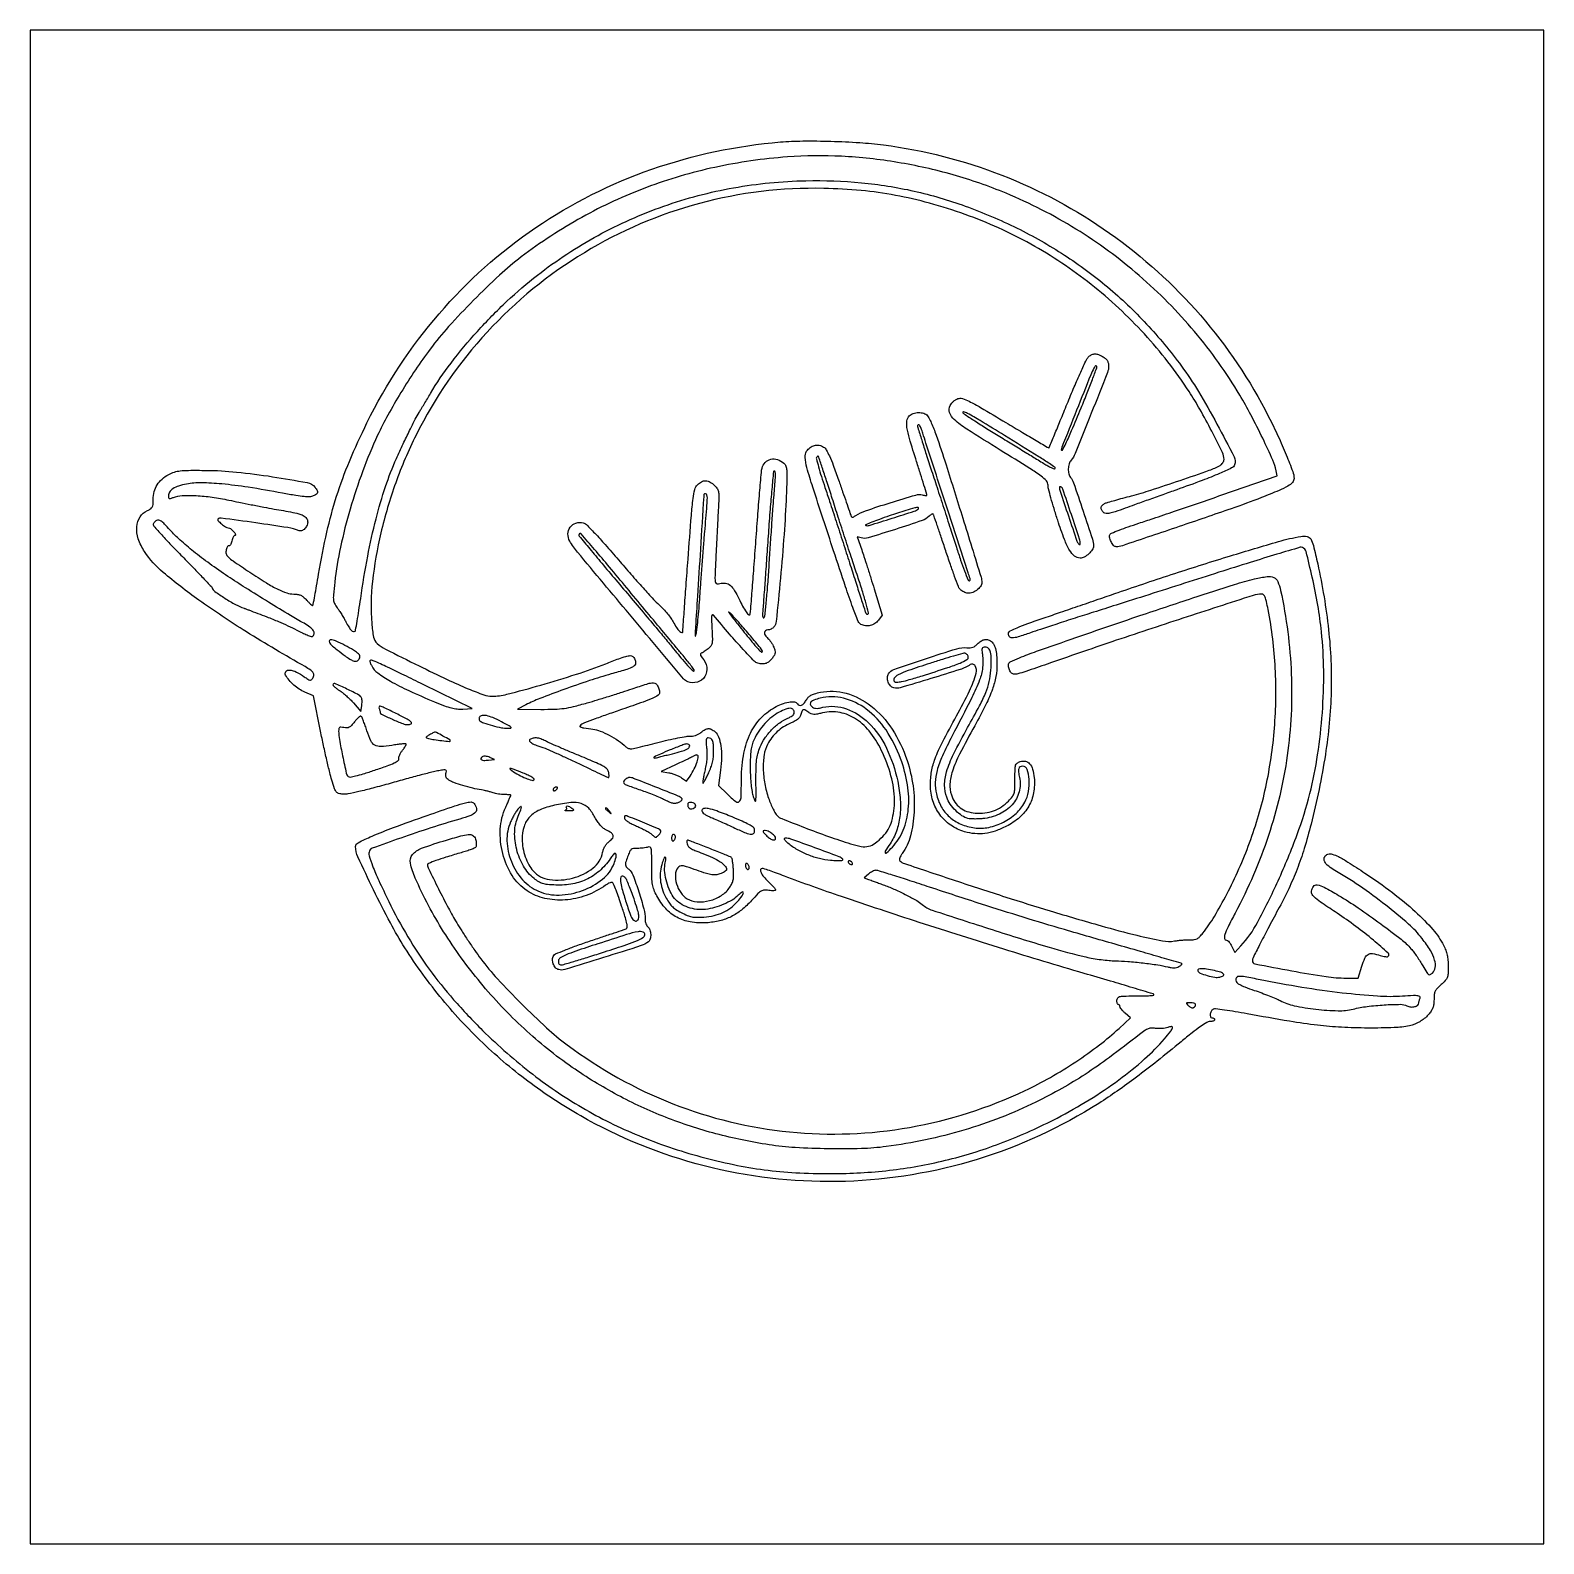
# Model space of a CAD drawing. Extents: x 0 to 800, y 0 to 800.
import ezdxf

# ---------------------------------------------------------------- set-up
doc = ezdxf.new("R2010")
doc.units = 0

msp = doc.modelspace()

# ---------------------------------------------------------------- linework, layer by layer
msp.add_lwpolyline([(0, 400), (0, 0), (400, 0), (800, 0), (800, 400), (800, 800), (400, 800), (0, 800)], close=True)
for points in [[(451, 739.409739, -0.061091), (513.532161, 723.417921, -0.06061), (570.528137, 692.76211, -0.060589), (618.527129, 649.322518, -0.060972), (654.596471, 595.730231, -0.009654), (659.522571, 585.566099, -0.010574), (663.898701, 575.520661, -0.007939), (667.338333, 566.75194, -0.089724), (668, 563.094403, -0.188302), (667.194754, 561.032039, -0.074087), (664.779231, 559.085076, -0.033966), (660.087524, 556.745416, -0.005717), (650.776373, 552.991276, -0.009288), (634.78785, 547.096188, -0.002087), (607.340687, 537.679738, -0.000466), (577.298443, 527.54413, -0.081292), (573.973803, 527, -0.223116), (572.58583, 527.651806, -0.063838), (571.278973, 529.712343, -0.063218), (570.519896, 532.070347, -0.197454), (570.852134, 533.670497, -0.151793), (571.488496, 534.17975, -0.002772), (575.569065, 535.753392, -0.006587), (580.396062, 537.51183, -0.00432), (586, 539.415903, 0.001837), (593.518177, 541.928818, 0.000564), (604.853113, 545.778076, 0.000564), (617.530676, 550.11519, 0.000618), (629.819107, 554.351646), (659.138213, 564.5), (658.602398, 567.208545, 0.05676), (656.845166, 572.718926, 0.006827), (651.451873, 584.302429, 0.00879), (645.229585, 596.643815, 0.013347), (639.351462, 607.121524, 0.040408), (615.392513, 640.772572, 0.039763), (586.21386, 670.328242, 0.039705), (552.680483, 694.930486, 0.040029), (515.768227, 713.847159, 0.029356), (487.832687, 723.567947, 0.027875), (458.465947, 730.148364, 0.02815), (428.857083, 733.371053, 0.031582), (400.199239, 733.055445, 0.034397), (361.911291, 727.545679, 0.036986), (325.686847, 716.908136, 0.037153), (291.570519, 701.103028, 0.03535), (259.566061, 680.190663, 0.023669), (248.031637, 670.538775, 0.011737), (234.299005, 657.287091, 0.011742), (221.148357, 643.346924, 0.022703), (211.422688, 631.5, 0.012872), (203.647621, 620.522147, 0.010763), (195.953642, 608.491307, 0.011005), (189.033686, 596.556366, 0.016868), (183.623513, 585.8977, 0.02005), (175.741397, 567.037896, 0.017969), (169.075122, 546.91087, 0.018333), (164.013694, 526.858171, 0.024102), (160.962705, 508.235049, 0.004238), (160.251022, 501.528011, 0.048085), (160.247977, 498.863345, 0.0984), (160.81199, 496.981002, 0.040882), (162.248429, 494.735049, -0.015767), (163.344977, 493.19645, -0.008305), (164.613609, 491.221789, -0.008254), (165.846839, 489.154783, -0.012591), (166.841425, 487.317849, 0.019154), (168.372324, 484.576905, 0.05614), (169.696376, 482.870299, 0.111732), (170.798808, 482.1539, 0.292736), (171.680562, 482.347229, 0.154102), (171.943521, 482.852819, 0.001084), (172.778468, 487.669675, 0.004034), (173.68166, 493.217039, 0.002555), (174.649285, 499.697364, -0.011147), (178.371269, 521.993802, -0.015669), (182.753678, 541.680512, -0.017621), (187.803133, 558.876758, -0.025587), (193.551226, 573.608769, -0.003646), (197.120586, 581.382029, -0.004597), (200.54217, 588.520725, -0.004721), (203.521927, 594.451433, -0.018787), (205.518981, 598, 0.001668), (206.604535, 599.783232, 0.000567), (208.170217, 602.38125, 0.000564), (209.89309, 605.254794, 0.00065), (211.529969, 608, -0.029014), (222.411712, 624.09909, -0.02067), (236.333194, 640.839159, -0.020272), (251.983854, 656.799443, -0.023777), (268.095895, 670.567387, -0.039864), (300.103162, 691.531864, -0.040497), (334.86766, 707.025045, -0.040424), (371.735719, 716.733595, -0.039417), (410, 720.491273, -0.028083), (439.358821, 719.402834, -0.031997), (467.136447, 715.000414, -0.031843), (494.240687, 707.064938, -0.027319), (521.585563, 695.403498, -0.029476), (546.597965, 681.192932, -0.030582), (569.444789, 664.297839, -0.030559), (590.075302, 644.729252, -0.029337), (608.469493, 622.535266, -0.022593), (617.447512, 609.074449, -0.01234), (627.282526, 591.831597, -0.005432), (636.345491, 574.542228, -0.212713), (636.568607, 570.318191, -0.189747), (635.014928, 568.621551, -0.011698), (628.682951, 565.710492, -0.012701), (619.528422, 562.031455, -0.00426), (605.982912, 557.114476, 0.000651), (598.574814, 554.485722, 0.000556), (590.772287, 551.695786, 0.00056), (583.682434, 549.142824, 0.001594), (578.752534, 547.343604, -0.005966), (573.544657, 545.494373, -0.030935), (570.601584, 544.688044, -0.060679), (568.728614, 544.529678, -0.165452), (567.502534, 544.997897, -0.089321), (566.353779, 546.362014, -0.169264), (566.090708, 547.757061, -0.169345), (566.751695, 549.012955, -0.089421), (568.25, 549.97851, -0.026452), (569.699131, 550.493064, -0.002599), (573.257879, 551.52836, -0.00328), (577.517098, 552.713306, -0.002593), (582.138525, 553.940727, 0.014504), (592.400922, 556.929767, 0.004337), (607.865951, 562.073634, 0.003035), (623.22874, 567.436341, 0.037387), (628.897663, 569.945231, 0.069194), (629.701708, 570.530936, 0.056072), (630.382439, 571.353989, 0.057688), (630.844538, 572.277924, 0.087349), (631, 573.161023, 0.113949), (630.166221, 576.772076, 0.005292), (624.49972, 588.08313, 0.009689), (618.260469, 599.657984, 0.016724), (612.568651, 609, 0.040041), (588.90103, 639.451807, 0.040201), (560.711404, 665.697614, 0.040429), (528.848422, 686.963919, 0.041529), (494.256231, 702.607518, 0.017678), (475.304606, 708.601946, 0.022168), (457.348, 712.743209, 0.022223), (439.131778, 715.271182, 0.017915), (419.399805, 716.409631, 0.071266), (353.836266, 708.471715, 0.070491), (292.872689, 682.442909, 0.070432), (241.497217, 640.478825, 0.07095), (203.938189, 586, 0.029269), (193.189359, 560.81624, 0.028408), (185.331699, 534.299476, 0.029835), (180.896585, 508.712819, 0.046737), (180.482073, 486.397732, 0.030722), (181.464661, 479.231137, 0.162271), (183.406466, 475.835136, 0.065616), (187.701593, 472.905544, 0.002371), (205.5, 464.025058, 0.004575), (220.434441, 456.830916, 0.011363), (231.528779, 451.915871, 0.012691), (239.739935, 448.741167, 0.086099), (244.012174, 448, 0.062893), (251.92898, 448.999786, 0.006743), (269.821541, 453.850316, 0.009056), (288.692855, 459.612029, 0.015481), (304.189967, 465.188197, -0.004427), (311.056364, 467.831699, -0.024543), (314.822674, 469.036372, -0.04685), (317.160012, 469.430051, -0.193865), (318.497661, 469.001941, -0.071973), (319.07301, 468.364665, -0.044599), (319.558688, 467.478872, -0.043841), (319.889334, 466.496833, -0.059356), (320, 465.567894, -0.199663), (319.445357, 464.23432, -0.090109), (317.856035, 463.140516, -0.033353), (314.574016, 461.918767, -0.003908), (307.065994, 459.744633, 0.011514), (295.553292, 456.220182, 0.006806), (281.974044, 451.512507, 0.006263), (269.341481, 446.759698, 0.026682), (262, 443.430615), (257.5, 441.093123), (269.862935, 441.046561, 0.00857), (277.260913, 441.145498, 0.027209), (282.189702, 441.565043, 0.026851), (287.077839, 442.520397, 0.008176), (294.362935, 444.482201, 0.003482), (299.860455, 446.100989, 0.002073), (306.384184, 448.100973, 0.002075), (312.869504, 450.148193, 0.003587), (318.242797, 451.911528, -0.002775), (325.856017, 454.423629, -0.040622), (328.604607, 455.072896, -0.138788), (330.149975, 454.878639, -0.140647), (331.355024, 453.90352, -0.045536), (331.871232, 453.00195, -0.03194), (332.289216, 451.908542, -0.032363), (332.556437, 450.800141, -0.056433), (332.612226, 449.857612, -0.237623), (331.814098, 448.464355, -0.040871), (329.062294, 446.952846, -0.019893), (323.913923, 444.891669, -0.002732), (313, 441.085363, 0.001916), (305.383816, 438.443093, 0.00273), (298.640625, 436.033255, 0.001516), (292.962254, 433.94941, 0.04035), (291.5, 433.269194, 0.124573), (290.600091, 432.407112, 0.453856), (290.800646, 431.742609, 0.070775), (292.604641, 431.215543, 0.005929), (297.436069, 430.578569, -0.065741), (301.259225, 429.600239, -0.027714), (306.072464, 427.350541, -0.027365), (310.890307, 424.414188, -0.038268), (314.814637, 421.25, 0.115767), (316.288571, 420.397133, 0.10769), (318.029325, 420.258454, 0.027865), (321.159702, 420.862989, 0.001277), (331.706979, 423.545371, -0.006536), (337.213723, 424.884344, -0.008206), (342.351712, 425.974307, -0.006767), (346.673868, 426.756761, -0.062172), (348.575444, 426.835485, 0.053981), (350.062598, 426.872745, 0.046978), (351.581495, 427.223252, 0.045069), (353.068389, 427.870844, 0.041444), (354.460303, 428.790114, -0.032183), (356.750914, 430.364525, -0.119565), (358.412103, 430.878082, -0.139405), (359.977551, 430.535909, -0.050077), (361.888606, 429.25, -0.132991), (363.868075, 426.441826, -0.051105), (365.047113, 421.774758, -0.042274), (365.411188, 415.797394, -0.027535), (364.867097, 408.899886), (363.780716, 400.827445), (368.321812, 396.413723, 0.019293), (372.907974, 392.288008, 0.3627), (374.709769, 392.291384, 0.212149), (375.716716, 394.349914, 0.008774), (375.878779, 402.75, -0.03803), (376.946347, 416.45024, -0.066436), (380.158352, 427.354379, -0.078425), (385.622365, 435.773537, -0.079629), (393.388368, 442.049413, -0.039785), (397.17541, 443.837937, -0.050547), (400.908999, 444.8339, -0.060624), (403.948087, 444.951208, -0.238024), (405.5, 444, 0.15598), (406.460519, 443.178147, 0.19981), (407.613294, 443.173693, 0.120384), (408.886691, 444.10249, 0.045979), (410.151005, 445.914874, -0.058233), (411.273519, 447.442996, -0.079574), (412.618435, 448.491317, -0.057204), (414.548696, 449.282504, -0.016983), (417.651005, 450.044172, -0.121803), (431.268348, 449.558924, -0.09723), (444.394213, 442.860319, -0.083579), (455.570761, 430.577932, -0.062593), (463.4831, 414.050747, -0.046825), (466.615043, 400.546606, -0.046737), (467.182322, 386.686846, -0.05041), (465.253039, 374.195115, -0.091455), (460.898093, 364.856885, 0.029559), (460.127785, 363.627336, 0.045385), (459.627429, 362.475687, 0.05597), (459.430455, 361.539307, 0.229635), (459.627045, 361.010508, 0.110366), (462.034825, 359.55548, 0.000553), (488.952054, 350.5568, 0.002863), (515.63204, 341.839604, 0.004231), (539.142806, 334.525388, 0.003626), (566.02963, 326.622067, 0.010246), (584.952717, 321.625556, 0.011452), (598.486635, 318.673527, 0.09064), (604.873873, 318.602833, -0.013569), (606.915702, 318.895951, -0.009492), (609.230051, 319.119896, -0.009584), (611.45763, 319.249941, -0.019617), (613.207153, 319.249798, 0.039237), (615.297611, 319.331627, 0.093996), (616.771507, 319.795643, 0.079973), (618.112886, 320.819706, 0.022964), (619.827859, 322.801997, 0.031574), (625.906958, 331.608682, 0.01592), (632.488895, 343.397488, 0.015069), (638.893132, 356.749341, 0.015109), (644.475436, 370.450929, 0.036131), (653.077343, 399.872295, 0.033141), (657.666145, 431.088928, 0.032964), (658.103698, 462.813379, 0.034767), (654.322572, 493.75, 0.008176), (653.432915, 497.976283, 0.039542), (652.701628, 500.316521, 0.082021), (651.939112, 501.572618, 0.218776), (651.009108, 502, 0.078474), (646.362715, 501.266237, 0.00058), (609.258874, 489.199962, 0.002482), (571.732474, 476.741658, 0.003259), (537.605503, 464.975251, -0.001986), (526.324921, 461.053742, -0.025899), (522.059946, 459.832844, -0.085219), (519.777321, 459.702615, -0.209587), (518.355503, 460.528499, -0.045419), (517.836294, 461.393501, -0.030395), (517.398179, 462.462221, -0.030619), (517.098003, 463.559376, -0.051506), (517, 464.508228, -0.2835), (517.976632, 466.092242, -0.020137), (522.908741, 468.327528, -0.011739), (531.902381, 471.731, -0.001287), (552.75, 479.005425, -0.001461), (586.581642, 490.602237, -0.002582), (614.579017, 499.946919, -0.002488), (636.538404, 507.029669, -0.018146), (647.198283, 509.988366, -0.023378), (653.844994, 511.250842, -0.140491), (657.294276, 510.771104, -0.188835), (659.419968, 508.623067, -0.048947), (660.927881, 503.900676, -0.042232), (666.545406, 459.852803, -0.045621), (664.437092, 416.634841, -0.045513), (654.514665, 374.425696, -0.041662), (636.910621, 333.375864, 0.006527), (633.113396, 325.998437, 0.038296), (631.47494, 321.963639, 0.117693), (631.316659, 319.85368, 0.368252), (632.318573, 319, -0.170334), (632.928499, 318.786009, -0.043316), (633.698968, 318.051606, -0.039108), (634.483985, 317.007317, -0.031042), (635.166174, 315.771425), (636.6952, 312.542851), (639.906532, 316.021425, 0.063625), (648.734617, 328.429366, 0.016484), (659.608447, 350.468178, 0.01742), (669.651911, 374.863536, 0.027397), (676.366979, 396.5, 0.023811), (680.501623, 417.050935, 0.019784), (682.980109, 439.214893, 0.019857), (683.692391, 461.403375, 0.024636), (682.518163, 482.025055, 0.015834), (680.565057, 496.108062, 0.013338), (677.630837, 510.875114, 0.006144), (674.379925, 524.446654, 0.24392), (672.400925, 526.676392, 0.165183), (671.334523, 526.718002, 0.000577), (658.890152, 523.010362, 0.002998), (644.780032, 518.696376, 0.001866), (628.282575, 513.476489, -0.000256), (610.183449, 507.685655, -0.000221), (591.178508, 501.625007, -0.000223), (573.948576, 496.147266, -0.00065), (562.048518, 492.386854, 0.001406), (552.339485, 489.302653, 0.001368), (542.559851, 486.136186, 0.001348), (533.980283, 483.306687, 0.005103), (528.63599, 481.467381, -0.010326), (522.137025, 479.306342, -0.075192), (518.89699, 478.815781, -0.263158), (517.472439, 479.621025, -0.18811), (517.15622, 481.46551, -0.232429), (517.961544, 482.505664, -0.013544), (521.71865, 484.220256, -0.013918), (527.322467, 486.414486, -0.00414), (536, 489.455724, 0.000232), (544.558049, 492.3802, 0.000126), (555.0875, 495.986768, 0.000125), (565.806625, 499.664312, 0.000198), (575, 502.825031, -0.004093), (605.036383, 512.890691, -0.004434), (634.444062, 522.19093, -0.003688), (659.800507, 529.759115, -0.029597), (671.674593, 532.458081, -0.087415), (674.908217, 532.425546, -0.213225), (676.825877, 531.100595, -0.076529), (678.23701, 527.699317, -0.005708), (680.522798, 517.896927, -0.027038), (686.258594, 483.153377, -0.033778), (687.631572, 450.498282, -0.032801), (684.588996, 417.188351, -0.023288), (677.015328, 380.437091, -0.011476), (673.387071, 367.466254, -0.018091), (669.621115, 356.538726, -0.018727), (665.177495, 346.187972, -0.013564), (659.493194, 335, 0.002826), (654.142458, 325.005938, 0.004897), (649.825294, 316.634155, 0.002105), (646.333331, 309.623312, 0.114978), (646, 308.192932, 0.358847), (647.364628, 306.536373, 0.002452), (666.792501, 302.845266, 0.008419), (684.931324, 299.806075, 0.037302), (695.713729, 299.000196), (701.927458, 299), (703.840281, 305.25, -0.03089), (705.468869, 309.593035, -0.156071), (707.174147, 311.497917, -0.173781), (709.558902, 311.948802, -0.0404), (713.584355, 310.97216, 0.022019), (714.993668, 310.574914, 0.030181), (716.291925, 310.351564, 0.030572), (717.341995, 310.300172, 0.199651), (717.817002, 310.504562, 0.426204), (717.756192, 312.219467, 0.007345), (709.930719, 319.012409, 0.01513), (700.702115, 326.322853, 0.013854), (690.777922, 333.288243, -0.003674), (682.949962, 338.547831, -0.02696), (679.368179, 341.286977, -0.06247), (677.629933, 343.193579, -0.185971), (677.205675, 344.878135, -0.135687), (678.274264, 347.472246, -0.271233), (680.264826, 348.268688, -0.08698), (683.929609, 347.043454, -0.009923), (691.543955, 342.723997, -0.015315), (701.950087, 336.105491, -0.009372), (713.825262, 327.701779, -0.008105), (724.600305, 319.496776, -0.045843), (729.83589, 314.53413, -0.01963), (731.292288, 312.73783, -0.009455), (733.022088, 310.330707, -0.00936), (734.733666, 307.749267, -0.01324), (736.152125, 305.384443, 0.006404), (738.15008, 301.947852, 0.095716), (739.071825, 300.918439, 0.277311), (739.933112, 300.824494, 0.075941), (741.121085, 301.60958, 0.177339), (742.652239, 304.5207, 0.10558), (742.34657, 308.472115, 0.066127), (740.077654, 313.557698, 0.026096), (735.717639, 319.877857, 0.047896), (728.528793, 327.566975, 0.015501), (716.522832, 337.522308, 0.015464), (702.581361, 347.695129, 0.018158), (688.75, 356.42718, -0.052424), (685.58781, 358.740407, -0.125656), (683.996608, 361.14558, -0.226352), (684.218023, 363.136884, -0.17875), (685.950021, 364.484137, -0.151719), (688.213848, 364.498149, -0.044409), (691.478264, 363.180224, -0.023261), (696.483191, 360.321329, -0.004184), (705.5, 354.492523, -0.016688), (719.982218, 344.249266, -0.023494), (732.120751, 334.108648, -0.026773), (741.425105, 324.595866, -0.062226), (747.019156, 316.357301, -0.026748), (748.207965, 313.686076, -0.036933), (748.961748, 311.173024, -0.034592), (749.368461, 308.452899, -0.019819), (749.5, 305.135642, -0.0128), (749.398664, 301.177828, -0.08042), (748.97536, 299.208167, -0.098174), (747.981672, 297.650716, -0.023593), (745.75, 295.529665, 0.022689), (743.671658, 293.561479, 0.080582), (742.629219, 292.058573, 0.084806), (742.143021, 290.344598, 0.026806), (742, 287.678819, -0.029057), (741.854684, 285.1804, -0.061179), (741.396549, 283.295258, -0.061118), (740.495503, 281.575832, -0.028947), (738.953373, 279.599676, -0.081302), (734.505484, 275.943489, -0.077614), (729.053667, 273.823599, -0.045207), (720.964699, 272.802418, -0.010032), (707, 272.590648, -0.011913), (693.04328, 272.991648, -0.016189), (680.488619, 274.060403, -0.012205), (665.616791, 276.182074, -0.003748), (643.280448, 280.099359, 0.003852), (636.861115, 281.223778, 0.005812), (631.250831, 282.095083, 0.002524), (626.462728, 282.757158, 0.125341), (625.521054, 282.646453, 0.160796), (624.382184, 281.715522, 0.092677), (623.715628, 280.055544, 0.125365), (623.792539, 278.58959, 0.328327), (624.59362, 278, -0.069385), (625.131138, 277.925048, -0.085458), (625.586876, 277.70625, -0.100015), (625.89159, 277.381338, -0.139383), (626, 277, -0.221988), (625.821252, 276.617232, -0.076817), (625.286077, 276.29375, -0.058416), (624.500255, 276.07318, -0.039257), (623.569623, 276, 0.137877), (621.896007, 275.52955, 0.015304), (618.539108, 273.336643, 0.014787), (614.115971, 270.051418, 0.006108), (608.319623, 265.358156, -0.004887), (595.711975, 255.098758, -0.007697), (584.669796, 246.565993, -0.008738), (574.556182, 239.268728, -0.010502), (564.787753, 232.776924, -0.066846), (500.600852, 203.179857, -0.066725), (430.839694, 191.541694, -0.066746), (360.495388, 198.687768, -0.066957), (294.599973, 224.113482, -0.03165), (266.428665, 241.981871, -0.031625), (240.730372, 263.267313, -0.031502), (217.830061, 287.709868, -0.030851), (198.008917, 315, -0.019358), (190.360637, 328.12043, -0.009131), (181.465334, 345.59743, -0.004934), (173.201611, 363.029777, -0.108624), (172, 368.495551, -0.282925), (173.264247, 370.550955, -0.014322), (180.689271, 374.039983, -0.014571), (191.958312, 378.560567, -0.00407), (209.84342, 384.972192, -0.001567), (224.417437, 390.012142, -0.019674), (230.000809, 391.68113, -0.05832), (232.974635, 392.08389, -0.239481), (234.561617, 391.31337, -0.099077), (235.843159, 388.668324, -0.253989), (235.346144, 386.670189, -0.119298), (232.815675, 384.968291, -0.018212), (227, 383.052778, 0.007668), (211.734449, 378.379126, 0.006629), (195.856367, 373.016858, 0.001736), (180.664485, 367.601549, 0.217982), (179.254111, 366.219818, 0.164211), (179.149194, 363.655436, 0.02032), (180.961613, 358.281126, 0.016895), (184.185949, 350.648054, 0.005373), (189.491716, 339.5, 0.020385), (199.612285, 320.784576, 0.02319), (210.829573, 303.769659, 0.022716), (223.784959, 287.572579, 0.018141), (239.130771, 271.308569, 0.029949), (265.624708, 248.152113, 0.03446), (293.531105, 229.487119, 0.034666), (323.586119, 214.92025, 0.030993), (356.5, 204.011473, 0.015111), (373.83101, 199.992768, 0.019209), (390.042582, 197.389545, 0.018743), (406.725865, 195.996206, 0.013306), (425.5, 195.635117, 0.028866), (456.043369, 197.626183, 0.030672), (485.529565, 203.117907, 0.030453), (514.31348, 212.222471, 0.027631), (542.758647, 225.010136, 0.018872), (559.762088, 234.64367, 0.020665), (575.468483, 245.263439, 0.022135), (589.026529, 256.230031, 0.034974), (599.502159, 266.893952, 0.008288), (602.835023, 270.932184, 0.097819), (603.767208, 272.729753, 0.527103), (603.253088, 273.356746, 0.07013), (601.25, 272.895703, -0.048334), (599.93415, 272.532007, -0.024698), (598.231842, 272.320375, -0.024288), (596.440798, 272.274273, -0.033394), (594.837123, 272.41834, 0.044999), (592.677042, 272.562023, 0.084982), (590.968396, 272.227965, 0.06134), (589.126519, 271.256954, 0.014631), (586.337123, 269.193347, -0.007198), (570.402525, 257.034271, -0.014896), (557.549219, 248.096247, -0.016958), (545.321934, 240.701545, -0.013006), (531.5, 233.435358, -0.021981), (513.071711, 225.337421, -0.020173), (493.473184, 218.630288, -0.01992), (473.137143, 213.447232, -0.020059), (452.5, 209.913015, -0.025037), (439.309504, 208.863035, -0.011257), (421.928885, 208.743844, -0.011292), (404.368598, 209.415634, -0.022325), (390.5, 210.883697, -0.027226), (362.409757, 216.710828, -0.02895), (335.703519, 225.468126, -0.029201), (310.399855, 237.168997, -0.028768), (286.5, 251.790499, -0.035211), (261.02431, 272.263516, -0.032778), (238.012927, 296.575527, -0.032967), (218.505227, 323.529763, -0.036735), (203.484691, 351.88607, -0.049381), (200.925248, 359.740456, -0.230127), (202.008146, 364.24252, -0.135069), (206.804722, 367.622532, -0.014143), (219.990521, 371.949144, -0.006572), (228.675394, 374.40548, -0.066492), (232.391526, 374.89018, -0.201522), (234.360722, 374.055746, -0.13992), (235.521708, 371.901163, -0.029304), (235.719667, 370.655592, -0.035677), (235.752366, 369.475287, -0.0385), (235.635268, 368.508942, -0.154695), (235.351163, 367.994417, -0.099014), (234.701063, 367.585069, -0.006106), (232.546904, 366.792987, -0.008871), (229.934917, 365.920432, -0.006446), (227, 365.038954, 0.004958), (219.690041, 362.867159, 0.012344), (214.402057, 361.094813, 0.008006), (210.499316, 359.60753, 0.306788), (210, 358.870341, 0.115117), (210.472008, 356.847389, 0.00184), (215.748288, 346.254703, 0.005452), (221.06023, 335.969104, 0.011831), (225.411317, 328.213754, 0.009136), (228.038637, 323.959246, 0.004904), (231.427103, 318.801927, 0.004881), (234.987137, 313.607878, 0.007622), (238.163237, 309.213754, 0.025264), (246.977484, 298.569539, 0.011121), (259.636122, 285.367482, 0.01114), (272.917448, 272.696418, 0.024284), (283.763368, 263.725726, 0.067176), (339.651658, 232.585699, 0.06876), (401.354399, 217.689387, 0.068722), (464.815006, 220.079376, 0.06698), (525.848099, 239.537853, 0.019012), (539.204365, 246.498239, 0.01653), (552.64617, 254.767001, 0.016912), (565.110815, 263.634862, 0.024083), (575.5, 272.39159), (581.5, 277.964341), (578.75, 280.434205, -0.019468), (577.697075, 281.456651, -0.024417), (576.807812, 282.486386, -0.023775), (576.161349, 283.399692, -0.143069), (576, 283.952034, 0.080969), (575.934752, 284.352307, 0.091756), (575.746357, 284.69216, 0.100716), (575.465864, 284.919388, 0.120608), (575.136536, 285, -0.241343), (574.814734, 285.164936, -0.076239), (574.561936, 285.660937, -0.056668), (574.41, 286.388187, -0.036512), (574.392976, 287.25, -0.133474), (574.808912, 288.510952, -0.186533), (575.766698, 289.191792, -0.05618), (577.838262, 289.477174, -0.004254), (583.50644, 289.568719, 0.001888), (589.768614, 289.640211, 0.016366), (592.553461, 289.773764, 0.051742), (593.816327, 290.008844, 0.571458), (593.916667, 290.410124, 0.121988), (593.522573, 290.643529, 0.000106), (582.900521, 293.833191, 0.001114), (571.024142, 297.367955, 0.000682), (557, 301.487201, -0.004007), (514.613625, 314.243995, -0.003376), (469.936728, 328.412878, -0.003448), (428.894282, 342.048347, -0.008194), (398.614392, 352.897304, 0.002444), (394.380185, 354.469547, 0.00368), (390.672516, 355.794833, 0.0015), (387.487244, 356.896309, 0.08267), (386.864392, 357, 0.365731), (386.064848, 356.324857, 0.149996), (386.26223, 354.808657, 0.066549), (387.684353, 352.540973, 0.034319), (390, 350.112594, -0.010885), (391.532369, 348.649385, -0.01544), (392.825, 347.27797, -0.011442), (393.823135, 346.097912, -0.171448), (394, 345.597274, -0.344021), (393.769611, 345.302056, -0.043699), (392.917802, 345.166251, -0.036461), (391.728387, 345.168785, -0.021467), (390.315923, 345.336159, 0.050349), (388.010898, 345.475232, 0.123432), (386.393005, 344.999521, 0.067964), (384.652014, 343.627815, 0.008056), (381.284796, 340.025321, -0.038669), (375.939027, 334.965198, -0.055343), (370.448156, 331.445094, -0.056471), (364.406317, 329.262327, -0.042469), (357.413, 328.212723, -0.057938), (348.902883, 328.652731, -0.082373), (341.755405, 331.115133, -0.08418), (335.895422, 335.701867, -0.063382), (331.185778, 342.40998, -0.027527), (329.701006, 345.643303, -0.051888), (328.93103, 348.406468, -0.03514), (328.587288, 351.908893, -0.006895), (328.5, 358.238285, 0.002878), (328.460605, 365.081728, 0.046475), (328.220484, 367.373479, 0.234598), (327.589677, 368.189393, 0.203421), (326.5, 368.244391, -0.041129), (325.485719, 367.965073, -0.015646), (324.03518, 367.738088, -0.015371), (322.435834, 367.588603, -0.018181), (320.917634, 367.548974, 0.03477), (318.783237, 367.422363, 0.146826), (317.625864, 366.905055, 0.112406), (316.779385, 365.756261, 0.01649), (315.704577, 363.050975, 0.010208), (314.716142, 360.115393, 0.10426), (314.593021, 358.844809, 0.157956), (315.038486, 357.859204, 0.032059), (316.434959, 356.508107, -0.127486), (318.553217, 353.49281, -0.01121), (321.657501, 344.615082, -0.014535), (324.295528, 335.607321, -0.064044), (325, 330.129983, 0.046249), (325.110857, 328.934075, 0.040902), (325.440625, 327.726699, 0.043116), (325.924633, 326.683924, 0.089572), (326.5, 326, -0.143212), (327.545217, 324.450969, -0.069355), (327.954668, 322.074276, -0.070129), (327.698875, 319.713136, -0.160144), (326.75, 318.218108, -0.094507), (322.922959, 316.131286, -0.002137), (302.965477, 309.81558, -0.001584), (282.559887, 303.52473, -0.13628), (279.363708, 303.444851, -0.149977), (277.654097, 304.478121, -0.095924), (276.45529, 306.486415, -0.09309), (276.069977, 308.855206, -0.13022), (276.666843, 310.904777, -0.157983), (277.634847, 311.745356, -0.004925), (282.550946, 313.776692, -0.009051), (288.53824, 316.05692, -0.005781), (295.57376, 318.5, 0.000397), (302.555881, 320.840602, 0.000588), (308.675601, 322.905521, 0.000259), (313.900109, 324.678239, 0.011655), (314.975617, 325.071985, 0.295739), (315.555597, 325.881891, 0.061082), (315.416464, 327.717723, 0.027589), (314.587772, 330.925379, 0.004428), (312.572375, 337.071985, 0.003544), (311.036977, 341.514163, 0.005188), (309.617637, 345.399451, 0.002622), (308.364977, 348.669091, 0.089667), (307.933465, 349.372955, 0.243471), (307.430164, 349.564888, 0.052959), (306.493904, 349.356365, 0.04393), (305.343459, 348.852559, 0.02956), (304.127273, 348.090627, -0.066935), (293.882468, 342.690415, -0.070297), (282.744899, 340.30404, -0.074206), (271.923924, 341.14359, -0.090106), (262.589398, 345.148582, -0.10705), (254.696615, 353.247875, -0.077611), (249.727374, 364.862167, -0.075899), (248.466184, 377.707673, -0.09365), (251.32611, 389.37443, 0.002251), (252.350933, 391.653082, 0.003471), (253.214545, 393.63357, 0.001151), (253.944618, 395.350981, 0.100247), (254, 395.62443, 0.370109), (253.871975, 395.773694, 0.010997), (252.990998, 395.889676, 0.016968), (251.882068, 395.972972, 0.01026), (250.5651, 396, -0.022311), (249.074517, 396.066546, -0.016459), (247.434732, 396.267839, -0.016703), (245.894558, 396.561587, -0.035379), (244.732005, 396.911792, 0.021903), (243.544922, 397.304549, 0.009094), (241.910992, 397.7349, 0.008977), (240.141143, 398.133261, 0.011458), (238.496235, 398.433472, -0.020011), (233.881623, 399.357493, -0.013297), (228.670643, 400.767378, -0.012166), (223.933498, 402.311799, -0.055789), (221.335072, 403.570032, -0.05102), (220.373947, 404.32271, -0.095943), (219.80859, 405.12616, -0.10336), (219.608197, 406.039908, -0.066518), (219.741674, 407.120162, 0.052765), (219.931415, 408.372663, 0.320953), (219.594304, 408.891472, 0.124749), (218.670607, 409.007752, 0.007687), (215.906603, 408.622858, 0.023305), (213.145788, 408.062242, 0.002278), (206.555567, 406.36898, 0.002881), (198.716742, 404.268464, 0.002277), (190.261285, 401.90897, -0.004394), (181.062329, 399.383941, -0.008464), (173.644319, 397.551508, -0.008001), (167.9029, 396.33228, -0.069252), (165.298069, 396.188962, -0.043417), (162.987126, 396.585881, -0.162964), (161.772792, 397.38141, -0.086253), (160.878706, 399.035017, -0.007278), (159.399203, 403.669207, -0.013636), (158.320722, 407.608863, -0.003246), (156.747686, 414.224463, -0.003335), (155.040002, 421.850977, -0.00329), (153.426127, 429.534598), (149.627417, 448.230783), (145.150468, 450.149827, -0.041608), (142.099486, 451.769851, -0.03838), (139.269778, 453.912176, -0.03879), (136.830405, 456.435345, -0.04499), (134.942045, 459.189312, -0.3059), (135.095126, 461.038706, -0.251371), (136.958259, 461.830714, -0.089047), (140.775288, 460.781664, -0.05121), (144.858421, 458.288554, 0.014419), (146.657565, 456.999606, 0.080874), (147.729612, 456.506085, 0.180497), (148.478328, 456.571474, 0.141423), (149.093108, 457.116412, 0.089913), (149.807746, 458.878854, 0.187143), (149.569249, 460.318917, 0.109082), (148.239005, 461.742728, 0.021371), (145.25, 463.613846, -0.009752), (114.212814, 482.053711, -0.016566), (89.097002, 498.823561, -0.018702), (70.273166, 513.410114, -0.07213), (60.43406, 524.401462, -0.064805), (57.120711, 531.144912, -0.099854), (56.292426, 537.569378, -0.126081), (58.025846, 542.771056, -0.146426), (61.977093, 546.150154, 0.040556), (63.658371, 547.063815, 0.129229), (64.508261, 548.004173, 0.100378), (64.901114, 549.381832, 0.01922), (65.003738, 551.994111, -0.063228), (65.530654, 556.116838, -0.075724), (67.069582, 559.71089, -0.074085), (69.641959, 562.742543, -0.057266), (73.210771, 565.209663, -0.043764), (76.201585, 566.484693, -0.051764), (79.205545, 567.131488, -0.025863), (83.628274, 567.383525, -0.003431), (93, 567.368056, -0.023187), (109.005055, 566.488864, -0.013466), (128.100317, 564.027895, -0.006887), (146.413698, 560.905452, -0.187145), (150.516653, 558.374862, -0.030803), (151.659884, 556.654565, -0.184492), (151.828285, 555.611537, -0.200243), (151.254306, 554.772674, -0.037003), (149.577435, 553.853328, -0.099601), (147.717529, 553.419845, -0.030089), (144.803984, 553.506481, -0.018779), (140.433124, 554.066536, -0.004665), (133.327435, 555.317921, 0.006996), (115.168129, 558.428768, 0.015405), (101.199339, 560.182094, 0.019832), (90.42304, 560.768891, 0.04964), (82.581924, 560.105056, 0.030754), (78.395062, 559.057588, 0.067667), (75.418519, 557.649869, 0.098182), (73.633922, 555.910275, 0.151757), (73, 553.869763, 0.060452), (73.112973, 552.93877, 0.267316), (73.480383, 552.555237, 0.146063), (74.188022, 552.559219, 0.016906), (75.7064, 553.078473, -0.079915), (80.326904, 554.033537, -0.023353), (87.606509, 554.016382, -0.022199), (96.132077, 553.217386, -0.019081), (105, 551.640369, 0.003371), (110.303838, 550.52425, 0.001866), (116.79375, 549.229368, 0.00186), (123.379151, 547.966385, 0.002996), (129, 546.944885, -0.004032), (138.747377, 545.152576, -0.03457), (143.031165, 544.017483, -0.088579), (145.287995, 542.770378, -0.146519), (146.504564, 540.98562, -0.150032), (146.523183, 539.023446, -0.093978), (145.463157, 536.966078, -0.103412), (143.82423, 535.581315, -0.218861), (142.20083, 535.476429, 0.05265), (136.164868, 537.089912, 0.003903), (119.254742, 539.614409, 0.001285), (100.989006, 542.147821, 0.234314), (99.217403, 541.550736, 0.413958), (99.217082, 540.816144, 0.021899), (101.121316, 539.068725, 0.026177), (103.239243, 537.470836, 0.141849), (104.595012, 537.033269, -0.165508), (105.83299, 536.569528, -0.037574), (107.478897, 535.000244, -0.055948), (108.539958, 533.521286, -0.57301), (108.234443, 533, 0.212131), (107.775467, 532.796099, 0.052862), (107.28073, 532.116187, 0.044741), (106.829849, 531.143339, 0.032103), (106.498083, 529.991274, -0.027845), (106.186429, 528.873364, -0.050947), (105.792863, 528.013769, -0.077821), (105.384944, 527.515983, -0.332095), (105.025302, 527.484363, 0.296366), (104.665481, 527.476206, 0.090856), (104.260214, 527.075195, 0.058488), (103.869509, 526.347294, 0.032479), (103.560938, 525.386774, 0.121781), (103.55363, 523.320175, 0.14401), (104.529523, 521.634893, 0.040892), (107.227488, 519.461536, 0.002388), (116, 513.56745, 0.007562), (124.799772, 507.905905, 0.02394), (130.917099, 504.494499, 0.036012), (135.540041, 502.600457, 0.079379), (139.298414, 502, -0.039033), (141.340553, 501.840333, -0.071857), (142.929925, 501.349517, -0.06702), (144.38655, 500.401771, -0.030004), (146.029546, 498.806508, 0.013067), (147.177364, 497.613942, 0.021885), (148.209791, 496.681381, 0.017816), (149.062334, 496.026214, 0.377826), (149.355718, 496.056508, 0.14042), (149.559637, 496.461564, 0.000675), (150.426905, 501.069724, 0.003039), (151.377333, 506.33457, 0.001909), (152.427455, 512.5, -0.014308), (156.786168, 534.743694, -0.021777), (161.954288, 553.737637, -0.021915), (168.728525, 572.122571, -0.014744), (177.983868, 592.5, -0.064084), (216.055839, 650.129344, -0.065677), (267.198522, 695.697632, -0.065502), (328.539358, 726.536171, -0.063173), (396.531251, 740.945834, -0.018543), (408.293962, 741.482377, -0.009174), (423.244954, 741.335155, -0.00917), (438.426456, 740.628208, -0.015868)], [(566.315741, 627.850296, -0.03924), (568.052695, 626.754158, -0.081659), (569.160161, 625.6039, -0.090189), (569.77546, 624.239283, -0.056716), (570.003551, 622.5, -0.098298), (569.384583, 619.076741, -0.001137), (560.849145, 597.526835, -0.001349), (552.299134, 576.249773, -0.080651), (550.155836, 572.720352, 0.106201), (549.105529, 570.775139, 0.062685), (548.687694, 568.157289, 0.063344), (548.931356, 565.557503, 0.118742), (549.856543, 563.672855, -0.09072), (551.461095, 560.816242, -0.002035), (556.528781, 545.863499, -0.002285), (561.424649, 530.996396, -0.07855), (562, 527.356657, -0.152048), (561.391208, 525.400966, -0.058955), (559.497227, 523.247359, -0.058434), (557.100344, 521.554426, -0.125201), (554.920905, 521, -0.174851), (551.995022, 522.055457, -0.086306), (549.39583, 525.102741, -0.044218), (546.665886, 530.81761, -0.009944), (543.093694, 541.000974, -0.005233), (541.142074, 547.156558, -0.006829), (539.492963, 552.829501, -0.005198), (538.229679, 557.600432, -0.06125), (537.988734, 559.500974, 0.182476), (537.12546, 561.76192, 0.052825), (534.318238, 564.322738, 0.018777), (528.428775, 568.32111, 0.001562), (512.738734, 578.065345, -0.003652), (495.060517, 589.147, -0.039961), (488.374066, 594.199704, -0.131135), (485.945884, 597.881595, -0.196424), (486.195434, 601.676158, -0.060104), (486.901627, 602.769134, -0.039764), (487.946714, 603.84005, -0.039768), (489.147982, 604.731878, -0.060174), (490.325295, 605.28459, -0.154434), (492.734204, 605.314167, -0.041992), (496.317038, 603.891014, -0.017883), (502.329618, 600.623481, -0.001985), (515.754612, 592.621082, 0.001014), (524.433526, 587.424857, 0.00169), (531.765447, 583.088783, 0.000115), (538.353015, 579.224948, 0.396636), (538.517764, 579.262651, 0.049993), (538.626517, 579.466192, 0.000025), (541.394793, 586.186308, 0.000355), (544.468516, 593.664034, 0.000216), (548.088447, 602.499248, -0.003583), (551.821589, 611.438705, -0.005227), (555.249419, 619.25675, -0.002694), (558.252756, 625.821833, -0.087912), (559.25, 627.249248, -0.068898), (560.802421, 628.4246, -0.106803), (562.403213, 628.91568, -0.095721), (564.190758, 628.725487, -0.046947)], [(562.254622, 621.475765, 0.027269), (560.560899, 617.848684, 0.00056), (553.097133, 599.228298, 0.000175), (545.241251, 579.545905, 0.095137), (545, 578.289469, 0.762232), (545.566672, 578.133718, 0.02338), (547.383458, 581.54226, 0.010472), (550.453055, 588.379014, 0.002251), (555.469609, 600.358935, 0.003254), (558.748022, 608.436539, 0.005109), (561.449147, 615.424963, 0.001583), (563.701388, 621.492274, 0.17012), (563.714576, 622.356272, 0.229278), (563.474197, 622.602926, 0.226303), (563.129623, 622.569192, 0.098216), (562.697189, 622.175525, 0.036289)], [(474.273576, 596.25, -0.069207), (475.055699, 595.100161, -0.009912), (476.2695, 592.517187, -0.011103), (477.584669, 589.382704, -0.009274), (478.844504, 586, -0.00779), (484.063666, 570.375931, -0.001531), (492.91523, 542.136889, -0.00029), (502.574119, 510.924554, -0.075023), (503, 508.102202, -0.162515), (502.284953, 505.960367, -0.078349), (500.183833, 503.923014, -0.07651), (497.492878, 502.586799, -0.136854), (495.043281, 502.498208, -0.041406), (493.980503, 502.848791, -0.032025), (492.890369, 503.396285, -0.03288), (491.933177, 504.044402, -0.064317), (491.285634, 504.69713, -0.073379), (490.602342, 505.928911, -0.002349), (488.61542, 511.284401, -0.004493), (486.353195, 517.64763, -0.003099), (483.900823, 524.892397, 0.000747), (481.506632, 532.076384, 0.001172), (479.424958, 538.243615, 0.000287), (477.587434, 543.635532, 0.045955), (477.328715, 544.213525, 0.31474), (477.040447, 544.352147, 0.075736), (476.507308, 544.179721, 0.051389), (475.827244, 543.74701, 0.029018), (475.096474, 543.096474, -0.114687), (471.51298, 540.864642, -0.004931), (457.320861, 536.18065, -0.004341), (442.899303, 531.715705, -0.137695), (439.2302, 531.650052), (437.038587, 532.223172), (439.469748, 525.361586, -0.005933), (440.68324, 521.8031, -0.001866), (442.415347, 516.451993, -0.001864), (444.303765, 510.46594, -0.002064), (446.083346, 504.666477), (450.265783, 490.832953), (448.283995, 488.166477, -0.085746), (446.393262, 486.367369, -0.088772), (444.030365, 485.333583, -0.090168), (441.48733, 485.192334, -0.092017), (439.076958, 485.958813, -0.175828), (437.67847, 487.517426, -0.00687), (434.851927, 494.816517, -0.007789), (430.934646, 505.885393, -0.00175), (424.624806, 524.85808, -0.000637), (413.630026, 558.452366, -0.012674), (410.540805, 568.816897, -0.043579), (409.573647, 574.216938, -0.169125), (410.385901, 577.466207, -0.086183), (412.231701, 579.439685, -0.101435), (414.538202, 580.538803, -0.105605), (417.016257, 580.618349, -0.100764), (419.357118, 579.685577, -0.117387), (420.755476, 578.205609, -0.024193), (422.408207, 574.991652, -0.017287), (424.451279, 570.049791, -0.005069), (427.247431, 562.32534, -0.000617), (429.420918, 556.100737, -0.000846), (431.360662, 550.492888, -0.000543), (432.977919, 545.774989, -0.009991), (433.459442, 544.267468, 0.027614), (433.917026, 542.991789, 0.232502), (434.365584, 542.602881, 0.19301), (435.003344, 542.682323, 0.018698), (436.364015, 543.502856, -0.063362), (441.554746, 546.032618, -0.006511), (454.553996, 550.25274, -0.004054), (468.122536, 554.342859, -0.133427), (471.508553, 554.408497, 0.015601), (472.464043, 554.200138, 0.02718), (473.268137, 554.095702, 0.02745), (473.866753, 554.083774, 0.40401), (474, 554.221763, 0.074986), (473.948457, 554.563513, 0.000161), (472.384375, 559.625034, 0.001099), (470.608527, 565.320916, 0.000682), (468.5, 572, -0.004236), (464.726574, 584.255652, -0.033127), (463.40151, 590.072356, -0.080352), (463.410681, 593.590506, -0.144135), (464.654988, 596.171259, -0.129226), (466.662153, 597.481147, -0.078408), (469.476022, 597.948775, -0.07875), (472.284004, 597.527293, -0.133058)], [(493, 597.769122, 0.053316), (494.172458, 596.813643, 0.001686), (499.346875, 593.468619, 0.003258), (505.494443, 589.580144, 0.002252), (512.5, 585.256305, -0.00026), (519.777136, 580.804769, -0.000294), (526.757802, 576.523936, -0.000268), (532.689088, 572.877437, -0.001619), (535.760601, 570.973088, 0.012099), (537.818935, 569.755881, 0.019083), (539.646615, 568.823616, 0.013796), (541.152833, 568.176248, 0.29943), (541.602358, 568.269024, 0.458245), (541.5484, 568.997037, 0.013903), (538.74557, 570.954452, 0.00665), (533.157684, 574.524508, 0.000341), (514.913699, 585.824369, 0.001915), (502.147056, 593.652204, 0.011786), (495.464777, 597.50159, 0.074996), (493.284349, 598.295895, 0.741019)], [(469, 591.045623, 0.074604), (469.150946, 590.0396, 0.00083), (471.185399, 583.45163, 0.00256), (473.588275, 575.853737, 0.001663), (476.439656, 567.095623, -0.000606), (479.701256, 557.148973, -0.000423), (483.356656, 545.923402, -0.000427), (486.842884, 535.155218, -0.000887), (489.539712, 526.75, 0.004822), (491.782337, 519.944964, 0.007832), (493.833156, 514.214062, 0.00256), (495.686056, 509.356902, 0.309676), (496.207045, 509, 0.141261), (496.553502, 509.099875, 0.149569), (496.784443, 509.367188, 0.119104), (496.857502, 509.772127, 0.072808), (496.758664, 510.25, -0.008755), (495.733654, 513.224982, -0.000033), (484.438044, 547.980813, -0.000058), (473.451667, 581.805904, -0.004825), (471.820527, 587, 0.022934), (470.919582, 589.542944, 0.055677), (469.970527, 591.290165, 0.308113), (469.373104, 591.517906, 0.347345)], [(398.379584, 571.131719, -0.129305), (399.4061, 569.627035, -0.067462), (399.875398, 567.389999, -0.025754), (399.957193, 563.414436, -0.00263), (399.616375, 554, -0.007733), (398.450447, 533.536047, -0.005339), (396.525174, 510.409217, -0.001446), (394.305718, 487.511394, -0.149398), (393.093265, 484.612378, -0.059556), (392.442828, 483.995282, -0.043867), (391.596662, 483.473636, -0.0446), (390.694362, 483.11781, -0.071745), (389.877555, 483, 0.150578), (388.586925, 482.602303, 0.250026), (388.071004, 481.618462, 0.14913), (388.523863, 480.170461, 0.05908), (389.908625, 478.582693, -0.041056), (390.729088, 477.707559, -0.020707), (391.62057, 476.484079, -0.020415), (392.442532, 475.135749, -0.028492), (393.056326, 473.864018, -0.030756), (393.653359, 472.127819, -0.101238), (393.735166, 470.925331, -0.098685), (393.33874, 469.770211, -0.028391), (392.291722, 468.186312, -0.050992), (390.634483, 466.381358, -0.094164), (388.930438, 465.363685, -0.09561), (386.990208, 465.050672, -0.053855), (384.619587, 465.38063, -0.141314), (382.681662, 466.50745, -0.005188), (376.813872, 472.768606, -0.00852), (369.69042, 480.799959, -0.004611), (361.187234, 490.909667, 0.315996), (360.601365, 491.07092, 0.284298), (360.203289, 490.57182, 0.03874), (360.117997, 488.534848, 0.004011), (360.327434, 483.736211, -0.005588), (360.548694, 478.271165, -0.053354), (360.368597, 475.946534, -0.115301), (359.717634, 474.463077, -0.065388), (358.340016, 473.052816, -0.011831), (357.317687, 472.287101, -0.011965), (356.264049, 471.573571, -0.011832), (355.318407, 470.996818, -0.046762), (354.699816, 470.712705, 0.160111), (354.284239, 470.393737, 0.20815), (354.19542, 469.927389, 0.100464), (354.495012, 469.260987, 0.025578), (355.238123, 468.330482, -0.14555), (357.543591, 463.381692, -0.17528), (356.529313, 458.381608, -0.187863), (352.646746, 455.416402, -0.163236), (347.50472, 455.636563, -0.127161), (345.353753, 457.170121, -0.000227), (316.662135, 491.372297, -0.000609), (289.234875, 524.178462, -0.043551), (285.196586, 529.980188, -0.134982), (284.210684, 533.79855, -0.155597), (285.405157, 537.350824, -0.158129), (288.414727, 539.517781, -0.139974), (292.287584, 539.642669, -0.135222), (293.936827, 538.709907, -0.006664), (298.346037, 534.198449, -0.009197), (303.910027, 528.131902, -0.004265), (310.922479, 520.060205, 0.003239), (317.515546, 512.439712, 0.003688), (323.929403, 505.230674, 0.003349), (329.459943, 499.187913, 0.020619), (332.452676, 496.217246, -0.018745), (334.642699, 494.059603, -0.015468), (336.815146, 491.604666, -0.015748), (338.669334, 489.225404, -0.039711), (339.818435, 487.355896, 0.025541), (341.563026, 484.328696, 0.051091), (343.289244, 482.176384, 0.165867), (344.401525, 481.619775, 0.460856), (344.970705, 482.127555, -0.022871), (344.996866, 483.199775, -0.000114), (345.755557, 493.965594, -0.00052), (346.634618, 506.218006, -0.000329), (347.683676, 520.5, -0.001004), (349.443176, 543.610401, -0.012077), (350.353818, 552.494259, -0.030701), (351.261372, 557.27288, -0.134414), (352.667517, 559.75, -0.075819), (354.876335, 561.380618, -0.131558), (357.085495, 561.88151, -0.124037), (359.341171, 561.219519, -0.063365), (361.689791, 559.401118, -0.053107), (363.20292, 557.527224, -0.106864), (363.86949, 555.757675, -0.047623), (364.010153, 553.063188, -0.004074), (363.656184, 546.151118, 0.001241), (363.366242, 541.054757, 0.000569), (363.012239, 534.408149, 0.000564), (362.655479, 527.41132, 0.000779), (362.352207, 521.131944, 0.001807), (361.942416, 511.62699, 0.03538), (362.034027, 508.697186, 0.205168), (362.630592, 507.622383, 0.246493), (363.755317, 507.422341, -0.090104), (366.844489, 507.818701, -0.134343), (369.41633, 506.968705, -0.100381), (371.704157, 504.676394, -0.03588), (373.98109, 500.63049, 0.012378), (376.114293, 496.385083, 0.025543), (378.028525, 493.202161, 0.027852), (379.612348, 491.111014, 0.438289), (380.411756, 491.078423, 0.177753), (380.606081, 491.498182, 0.000169), (381.483258, 502.250977, 0.001657), (382.421145, 514.290392, 0.001012), (383.452195, 528.505422, -0.001361), (384.506206, 542.897957, -0.002015), (385.515502, 555.510366, -0.000895), (386.4397, 566.27154, -0.03994), (386.813895, 568.487312, -0.127164), (388.50793, 571.587436, -0.149331), (391.401211, 573.248821, -0.136454), (394.939903, 573.084314, -0.099637)], [(415.625559, 574.203159, 0.206476), (415.516696, 573.464597, 0.003106), (416.690885, 569.173468, 0.007803), (418.181104, 564.159709, 0.005006), (420.059241, 558.386628, -0.001669), (422.530973, 550.957864, -0.000626), (425.947771, 540.529197, -0.00062), (429.64058, 529.162448, -0.000753), (433.072238, 518.5, 0.000115), (436.173043, 508.823234, 0.000178), (438.859004, 500.457944, 0.000054), (441.195082, 493.1939, 0.005477), (441.531358, 492.186618, 0.077823), (441.775028, 491.728127, 0.109567), (442.125381, 491.427778, 0.128862), (442.525718, 491.332298, 0.133634), (442.915307, 491.447657, 0.331103), (443.161407, 492.06788, 0.002644), (441.675578, 497.499183, 0.008037), (439.795628, 503.836108, 0.004899), (437.382238, 511.261039, -0.001377), (434.405829, 520.203371, -0.000732), (430.766275, 531.293935, -0.000728), (427.07905, 542.641459, -0.001131), (423.934815, 552.441719, 0.00099), (421.229955, 560.880672, 0.001601), (418.891614, 568.048159, 0.000225), (416.791099, 574.407831, 0.117015), (416.575083, 574.75825, 0.220396), (416.38697, 574.827246, 0.112142), (416.14155, 574.749802, 0.076406), (415.873023, 574.531973, 0.045825)], [(390.145582, 534.25, -0.000346), (389.24063, 521.233226, -0.000439), (388.385836, 509.210937, -0.000344), (387.653086, 499.128469, -0.003608), (387.320223, 495, 0.008058), (387.107324, 492.02963, 0.035875), (387.135777, 490.282353, 0.122776), (387.388722, 489.549457, 0.468351), (387.805484, 489.5, 0.177811), (388.276838, 490.449094, 0.002052), (389.025462, 497.559171, 0.005832), (389.777135, 505.969645, 0.003471), (390.485764, 516, -0.00068), (391.175593, 526.606232, -0.000647), (391.905533, 537.3875, -0.000641), (392.575249, 546.915108, -0.002297), (393.038911, 553, 0.000786), (393.789338, 562.47047, 0.016504), (393.915404, 565.30173, 0.07043), (393.749159, 566.58194, 0.337235), (393.199818, 567, 0.386566), (392.851055, 566.682988, 0.000579), (391.972561, 557.379688, 0.00379), (391.067398, 546.807743, 0.002279)], [(356, 554.376189, -0.015619), (355.974062, 553.546023, -0.000007), (354.231212, 525.689154, -0.000118), (352.669852, 500.832407, -0.000391), (351.627262, 484.5, 0.003095), (351.42947, 481.113536, 0.040914), (351.466557, 479.862345, 0.787573), (351.660451, 479.837953, 0.031286), (352.01884, 481, 0.031335), (352.405849, 483.202267, 0.003423), (352.942274, 488.31875, 0.004179), (353.488813, 494.425663, 0.003363), (353.977358, 501, -0.001288), (354.508805, 508.577075, -0.000723), (355.191658, 517.782382, -0.000721), (355.908266, 527.078854, -0.001177), (356.545975, 534.961299, 0.000562), (357.696734, 548.971121, 0.014545), (357.893312, 552.766891, 0.068095), (357.701183, 554.454972, 0.342941), (357, 555, 0.060493), (356.617593, 554.953564, 0.079181), (356.29375, 554.816756, 0.097225), (356.076919, 554.614114, 0.157629)], [(544, 558.464453, 0.080752), (544.333009, 556.415975, 0.000924), (548.753524, 543.260061, 0.000726), (553.275839, 529.946887, 0.105927), (554.11313, 528.55, 0.041126), (554.454494, 528.239836, 0.126224), (554.739482, 528.117925, 0.269947), (554.922318, 528.18973, 0.168891), (555, 528.413149, 0.079057), (554.578534, 531.062085, 0.00158), (550.298429, 544.032892, 0.00081), (545.7907, 557.477263, 0.174771), (544.957725, 558.526128, 0.048765), (544.590387, 558.706354, 0.10614), (544.281332, 558.752172, 0.182871), (544.081295, 558.661385, 0.198288)], [(454, 543.254386, 0.004805), (448.90116, 541.466803, 0.008896), (444.801826, 539.902242, 0.005262), (441.632119, 538.588504, 0.690174), (441.644516, 538.285161, 0.156717), (443.498819, 538.26505, 0.001768), (455.527367, 542.03337, 0.00234), (467.306204, 545.83, 0.110332), (469.45, 547.1042, 0.64509), (469.254011, 547.674385, 0.084725), (467.493938, 547.54185, 0.017949), (462.876071, 546.213466, 0.002899)], [(66.728671, 540.868033, 0.049336), (66.067413, 540.407049, 0.049039), (65.507797, 539.824598, 0.053459), (65.124623, 539.214228, 0.113933), (65, 538.674411, 0.185195), (65.311462, 537.862347, 0.001876), (69.51851, 533.219852, 0.005762), (74.486056, 527.903657, 0.003669), (80.382163, 521.827612, -0.001721), (86.304761, 515.771651, -0.002694), (91.353868, 510.516804, -0.00073), (95.720766, 505.909212, -0.097141), (96.132163, 505.258029, 0.146769), (97.638954, 503.321489, 0.012565), (102.909209, 499.769993, 0.017665), (108.553072, 496.444018, 0.042317), (113, 494.497428, -0.005625), (113.301702, 494.39095, -0.000736), (113.940625, 494.156276, -0.000856), (114.697596, 493.875505, -0.000716), (115.5, 493.575009, -0.002179), (125.000069, 489.954419, -0.007099), (131.247125, 487.439873, -0.01003), (136.132551, 485.276128, -0.010101), (140.915724, 482.923003, 0.009414), (143.818006, 481.490242, 0.014273), (146.398148, 480.365154, 0.008883), (148.559302, 479.539602, 0.229059), (149.165724, 479.602423, 0.223536), (150.025653, 480.922483, 0.178261), (149.658543, 482.601361, 0.091109), (147.847133, 484.546523, 0.035923), (144.75, 486.520591, -0.011287), (137.532168, 490.636163, -0.002764), (125.843652, 497.743355, -0.002981), (113.774783, 505.273102, -0.00625), (104.5, 511.300321, -0.009434), (94.866162, 517.999785, -0.012342), (86.334898, 524.50131, -0.013763), (79.192307, 530.559005, -0.02609), (73.847238, 535.879419, 0.008918), (70.942272, 538.976646, 0.047117), (69.171823, 540.484352, 0.102477), (67.871162, 541.045049, 0.180157)], [(290, 533.214316, 0.173375), (290.197874, 532.660816, 0.000407), (295.738106, 525.913658, 0.002558), (302.045071, 518.324939, 0.00158), (309.533979, 509.464316, -0.000954), (317.705178, 499.820952, -0.000868), (326.103584, 489.835909, -0.000868), (333.583891, 480.879499, -0.002803), (338.510453, 474.891969, 0.002873), (344.748204, 467.313039, 0.015093), (348.323041, 463.27445, 0.032462), (350.393503, 461.341157, 0.638697), (350.985598, 461.627555, 0.154513), (350.79615, 462.19334, 0.004264), (349.233439, 464.299969, 0.0084), (347.314524, 466.754355, 0.005621), (345.041025, 469.5, -0.002032), (341.461389, 473.760398, -0.000264), (333.8626, 482.889063, -0.000307), (324.860134, 493.729166, -0.000257), (315.314284, 505.25, 0.001467), (306.135993, 516.272829, 0.002399), (298.285042, 525.554688, 0.000301), (291.260551, 533.769086, 0.219088), (290.758857, 534, 0.102645), (290.469287, 533.939921, 0.098723), (290.222914, 533.769205, 0.097055), (290.057834, 533.514204, 0.095545)], [(375.014463, 484.749148, 0.002018), (381.428524, 476.780901, 0.014145), (384.680429, 472.998144, 0.036911), (386.451469, 471.319432, 0.632413), (387, 471.579664, 0.173244), (386.599105, 472.701962, 0.001904), (381.360914, 479.049048, 0.006425), (375.808895, 485.552637, 0.007792), (370.43202, 491.5, 0.044071), (369.335701, 492.485197, 0.847055), (369.17962, 492.336379, 0.016754), (371.069826, 489.743129, 0.002589)], [(158, 477, 0.174009), (158.373793, 475.95846, 0.035918), (159.739358, 474.524408, 0.022053), (162.150684, 472.518179, 0.004972), (166.430396, 469.332358, 0.013551), (168.922198, 467.617129, 0.048705), (170.63389, 466.729415, 0.08484), (171.907193, 466.45559, 0.15249), (172.930396, 466.727892, 0.159879), (174.147423, 468.199551, 0.255659), (173.946408, 469.777658, 0.096416), (171.931626, 471.659406, 0.017687), (167.5, 474.218385, 0.008099), (162.75791, 476.639726, 0.042791), (160.039301, 477.695331, 0.126976), (158.594131, 477.741938, 0.351049)], [(507.600296, 477.234687, -0.114241), (509.117003, 475.621464, -0.063504), (510.174201, 473.12262, -0.046732), (510.802451, 469.670227, -0.021656), (511, 465.11123, -0.044969), (510.392553, 458.370857, -0.041451), (508.586963, 451.654111, -0.029787), (505.138949, 443.611637, -0.010163), (499.217093, 432.371722, 0.008182), (491.267232, 417.426436, 0.037), (487.436225, 408.32808, 0.065954), (486.140775, 401.694159, 0.095263), (486.906428, 395.783525, 0.067445), (488.785037, 391.928629, 0.083369), (491.51781, 389.021544, 0.081343), (495.108003, 387.117568, 0.060711), (499.503749, 386.208132, 0.049174), (504.54084, 386.286371, 0.058519), (509.165844, 387.372728, 0.05959), (513.345586, 389.478306, 0.054003), (517.065822, 392.571272, 0.027602), (519.113058, 394.933349, 0.093678), (520.036182, 396.741161, 0.063302), (520.416206, 399.113063, 0.008109), (520.5, 404.279762, -0.005306), (520.555984, 409.554708, -0.068393), (520.864904, 411.496122, -0.166686), (521.646426, 412.580007, -0.0691), (523.271588, 413.421493, -0.136484), (526.012206, 413.60953, -0.164553), (528.229186, 412.313626, -0.110134), (529.804511, 409.404199, -0.043718), (530.665097, 404.917229, -0.070643), (530.353811, 396.92652, -0.085178), (527.781505, 389.878191, -0.082815), (522.932566, 383.944477, -0.062644), (515.955654, 379.219436, -0.034713), (510.083771, 376.731561, -0.050483), (504.611465, 375.447464, -0.054132), (499.293589, 375.333407, -0.049088), (493.890165, 376.343552, -0.080847), (486.543314, 379.840558, -0.082952), (480.759181, 385.461846, -0.082056), (477.071033, 392.715179, -0.076816), (475.8, 400.939608, -0.04325), (476.430196, 408.211436, -0.047093), (478.301797, 415.053532, -0.029697), (482.134927, 423.625404, -0.006867), (489.628538, 437.553074, 0.014804), (496.509401, 450.843174, 0.046956), (499.979507, 460.224385, 0.199819), (499.464002, 464.04852, 0.426367), (496.856902, 464.676311, -0.064058), (491.462442, 462.12475, -0.004856), (476.027823, 457.279858, -0.002904), (459.883869, 452.48626, -0.132958), (456.451244, 452.422881, -0.145406), (454.683904, 453.469569, -0.098873), (453.453679, 455.475178, -0.096639), (453.070614, 457.842517, -0.13135), (453.693804, 459.904777, -0.172049), (456.384546, 462.060141, -0.003418), (473.253912, 467.796359, -0.005063), (489.711026, 473.082725, -0.098528), (495, 473.636165, 0.037333), (496.80092, 473.604592, 0.070963), (498.218969, 473.89026, 0.074355), (499.457185, 474.548988, 0.044815), (500.702251, 475.656342, -0.06039), (502.407071, 477.080273, -0.087797), (504.207726, 477.841755, -0.100257), (505.977411, 477.886169, -0.103865)], [(503.348289, 469.475608, -0.0641), (503.401437, 462.988103, -0.060432), (501.824762, 456.56054, -0.026953), (497.712497, 447.230993, -0.003157), (487.298896, 427, 0.013707), (482.11725, 416.389072, 0.040148), (479.354665, 408.740396, 0.057048), (478.388059, 402.446137, 0.064733), (478.941831, 396.369323, 0.072899), (481.539643, 389.585232, 0.083306), (485.89094, 384.176445, 0.081577), (491.852235, 380.40318, 0.066421), (499.146198, 378.39344, 0.086863), (506.604795, 378.670095, 0.065291), (514.358201, 381.41942, 0.065448), (521.121566, 386.065066, 0.088373), (525.673828, 391.907284, 0.077082), (527.618404, 397.551662, 0.05959), (528.00178, 404.055234, 0.070359), (526.935722, 409.296879, 0.317481), (524.523833, 411, 0.138537), (523.223192, 410.632573, 0.190531), (522.501608, 409.670664, 0.098652), (522.377507, 407.910411, 0.023688), (522.885799, 405.012756, -0.122488), (522.713286, 397.430102, -0.116258), (519.023674, 390.643844, -0.103905), (512.268364, 385.674148, -0.081267), (503.461316, 383.283852, -0.015007), (501.249947, 383.122504, -0.013885), (498.974753, 383.088252, -0.014029), (496.948392, 383.170915, -0.044298), (495.60726, 383.383724, -0.08887), (492.494744, 384.785572, -0.046098), (489.203449, 387.516327, -0.044816), (486.322763, 390.960733, -0.060606), (484.429005, 394.546727, -0.094091), (483.281932, 400.952917, -0.070394), (484.363089, 408.058046, -0.043149), (488.052272, 417.353649, -0.011669), (495.478729, 431.364762, 0.005962), (501.777642, 442.927694, 0.025612), (505.085678, 450.034146, 0.04047), (506.856361, 455.686994, 0.037909), (507.742503, 461.676707, 0.015137), (507.98583, 467.633528, 0.060444), (507.584846, 471.25793, 0.126735), (506.54171, 473.246761, 0.211998), (504.845024, 474, 0.077076), (503.697832, 473.822102, 0.240381), (503.158321, 473.288912, 0.10417), (503.033505, 472.178044, 0.010129)], [(180.502815, 463.994556, 0.115776), (183.638723, 460.329696, 0.028221), (190.355453, 455.96676, 0.022288), (200.112454, 450.948113, 0.009452), (213.59852, 445.06097, 0.008374), (218.976842, 442.93802, 0.026653), (222.659962, 441.77481, 0.038133), (225.641168, 441.243441, 0.040903), (228.59852, 441.189022), (233.5, 441.5), (207.594913, 454.25, 0.001959), (197.566428, 459.137112, 0.003067), (188.896833, 463.254687, 0.000849), (181.32565, 466.77818, 0.108896), (180.319233, 467, 0.138828), (179.7302, 466.833237, 0.276763), (179.514713, 466.418313, 0.092311), (179.717827, 465.606299, 0.012011)], [(475.5, 465.361333, 0.004773), (464.058027, 461.517118, 0.034655), (458.726475, 459.244389, 0.117558), (456.663332, 457.484374, 0.369533), (456.793566, 455.806434, 0.218113), (457.974609, 455.367407, 0.032235), (460.560929, 455.726724, 0.020638), (464.635048, 456.740001, 0.004476), (471.57531, 458.841239, 0.002862), (485.000776, 463.12202, 0.019211), (491.567257, 465.53988, 0.03625), (495.111757, 467.312328, 0.316167), (495.794006, 468.831127, 0.078177), (495.561385, 469.475808, 0.067568), (495.132892, 470.054626, 0.069708), (494.581212, 470.482271, 0.095649), (493.988516, 470.684957, 0.102827), (492.916724, 470.613958, 0.00232), (487.943502, 469.206911, 0.005123), (482.122329, 467.465972, 0.003433)], [(160, 454.030533, 0.195233), (160.183829, 453.577683, 0.021191), (161.019625, 452.787759, 0.023474), (162.141522, 451.902808, 0.016841), (163.471062, 451.017885, -0.030512), (165.07737, 449.88422, -0.01328), (167.072222, 448.196659, -0.013084), (169.10352, 446.285757, -0.016995), (170.856072, 444.42617), (174.77002, 439.979691), (175.188337, 442.829864, 0.017487), (175.319373, 444.008099, 0.017541), (175.367574, 445.191398, 0.017658), (175.336914, 446.224156, 0.064278), (175.211082, 446.866755, 0.193204), (173.725564, 448.618104, 0.011373), (167.362264, 451.79373, 0.010174), (160.945528, 454.657708, 0.536683)], [(184.393011, 441.418213, -0.007829), (184.625431, 440.782974, -0.009605), (184.821697, 440.182454, -0.00826), (184.967999, 439.67397, -0.066004), (185, 439.432608, 0.290817), (185.604097, 438.481828, 0.00512), (191.38815, 435.839547, 0.009542), (196.986095, 433.478125, 0.095313), (199.471483, 433, 0.108835), (201.263428, 433.394727, 0.527088), (201.406575, 434.243918, 0.069873), (199.221215, 435.830979, 0.007047), (193.485303, 438.777143, 0.002166), (187.086948, 441.915944, 0.042286), (185.035442, 442.705084, 0.385923), (184.399767, 442.39493, 0.188861)], [(395.906675, 439.526752, 0.046843), (391.945917, 436.953821, 0.03951), (388.282321, 433.549756, 0.038504), (385.108432, 429.511808, 0.038975), (382.605656, 425.050805, 0.035397), (381.532211, 422.221285, 0.039352), (380.914283, 419.366591, 0.027402), (380.621227, 415.69827, 0.007873), (380.568892, 410, 0.010478), (380.697595, 405.323781, 0.014095), (381.022012, 401.100143, 0.015694), (381.50937, 397.544915, 0.039034), (382.147402, 395, 0.021589), (383.065213, 392.611345, 0.741182), (383.458915, 392.656776, 0.045069), (383.622489, 394.466049, 0.001059), (383.605152, 403, -0.006201), (383.663046, 410.015333, -0.025101), (383.965651, 414.279517, -0.036857), (384.623993, 417.617686, -0.027944), (385.813578, 421.156686, -0.054409), (388.278568, 425.790842, -0.042089), (391.884647, 430.234746, -0.042512), (396.131428, 433.959465, -0.059883), (400.50946, 436.439506, 0.026683), (402.156788, 437.233493, 0.06986), (403.206242, 438.018086, 0.106618), (403.738285, 438.835688, 0.139574), (403.815475, 439.719645, 0.166215), (403.031484, 441.089959, 0.188717), (401.616151, 441.60445, 0.091532), (399.341081, 441.126807, 0.02325)], [(407.38758, 438.408107, -0.082746), (406.816519, 437.097868, -0.070318), (405.824348, 435.958707, -0.053594), (404.30661, 434.905224, -0.02402), (402.118528, 433.84381, 0.038681), (398.192049, 431.794947, 0.045485), (394.850807, 429.259284, 0.04579), (392.040875, 426.176952, 0.04011), (389.696967, 422.5, 0.085729), (387.915289, 417.056094, 0.041366), (387.455129, 409.710982, 0.038988), (388.24539, 401.677356, 0.041916), (390.269138, 394.06293, 0.012709), (391.418696, 391.090052, 0.014471), (392.672546, 388.307256, 0.013719), (393.864342, 386.016384, 0.074847), (394.714848, 384.912695, 0.096895), (397.273476, 383.266785, 0.002851), (409.261937, 378.578993, 0.006324), (421.991608, 373.868784, 0.008492), (433.647441, 369.944437, 0.03359), (439.221552, 368.576666, 0.099985), (443.133345, 368.677763, 0.104932), (446.589874, 370.280797, 0.039187), (450.626404, 373.833121, 0.123026), (455.343286, 381.958604, 0.074624), (456.81614, 393.037441, 0.062886), (454.963768, 405.956685, 0.046445), (449.8592, 419.483679, 0.056521), (443.415129, 429.613322, 0.087172), (435.612199, 436.421018, 0.101201), (426.873439, 439.529609, 0.10309), (417.67698, 438.927257, -0.023086), (415.612185, 438.455338, -0.065017), (414.135846, 438.383412, -0.078594), (412.855823, 438.693994, -0.046317), (411.462164, 439.432834, 0.01393), (409.38531, 440.712406, 0.195097), (408.533404, 440.831564, 0.251451), (407.959923, 440.308903, 0.023288)], [(417.517274, 446.921726, 0.022524), (414.269456, 445.959573, 0.110979), (412.655348, 444.960818, 0.260438), (412.324147, 443.83486, 0.142242), (413.042857, 442.53802, 0.08652), (413.999426, 441.870117, 0.091718), (415.106327, 441.582756, 0.058132), (416.625441, 441.651251, 0.015617), (419, 442.113895, -0.144583), (431.435232, 441.322934, -0.107842), (443.101633, 433.918189, -0.086719), (452.550991, 420.608762, -0.059332), (458.498239, 403.008372, -0.034247), (459.862148, 393.249912, -0.047909), (459.639135, 384.452175, -0.053582), (457.833786, 376.676927, -0.064371), (454.477632, 369.966761, 0.006411), (451.938142, 366.086594, 0.304934), (451.960651, 365.19562, 0.462947), (452.646301, 365.1362, 0.007551), (455.696034, 368.25, 0.094202), (461.407275, 377.120176, 0.073014), (464.125811, 388.304848, 0.063923), (463.674595, 401.189045, 0.046848), (460.044427, 415.040879, 0.060591), (452.351862, 430.14848, 0.084075), (441.907612, 441.142533, 0.099139), (429.875031, 446.890521, 0.123367)], [(171.429708, 434.49673, -0.019997), (169.814583, 432.54613, -0.083567), (168.626181, 431.599824, -0.117252), (167.410387, 431.260348, -0.05913), (165.814297, 431.387141, 0.024711), (164.22753, 431.623686, 0.17338), (163.480723, 431.437146, 0.210476), (163.102101, 430.843542, 0.038239), (163, 429.510458, 0.044756), (163.398272, 425.069982, 0.006935), (165.091725, 416.394418, 0.003445), (167.0584, 407.324667, 0.142191), (168.01582, 405.58418, 0.239822), (169.03365, 405.252921, 0.019056), (171.901714, 405.81706, 0.017578), (176.021264, 406.945995, 0.005593), (182.073663, 408.910225, 0.005023), (188.657998, 411.202694, 0.024251), (192.317611, 412.722338, 0.041654), (194.369972, 413.912021, 0.290269), (194.798247, 414.932971, -0.111166), (194.842516, 415.758035, -0.034548), (195.263932, 416.934021, -0.032623), (195.931995, 418.222321, -0.030737), (196.774079, 419.439917, 0.01623), (197.605526, 420.5706, 0.025713), (198.23411, 421.595418, 0.023268), (198.641003, 422.432944, 0.306904), (198.579305, 422.754028, 0.218998), (198.189445, 422.898201, 0.005214), (196.21, 422.724742, 0.010497), (193.853938, 422.443449, 0.006819), (191.14368, 422.024235, -0.027066), (185.244258, 421.354861, -0.148168), (182.15985, 422.094425, -0.153076), (180.058428, 424.407569, -0.029482), (177.961191, 429.739719, 0.006041), (177.059722, 432.389973, 0.008192), (176.177795, 434.759328, 0.005797), (175.387275, 436.71402, 0.086034), (174.99165, 437.334589, 0.339712), (174.516468, 437.419409, 0.048642), (173.631488, 436.845236, 0.038878), (172.558421, 435.844661, 0.022759)], [(237.446149, 436.912868, 0.084659), (237.254568, 436.439622, 0.079746), (237.225098, 435.919386, 0.082775), (237.358488, 435.433146, 0.102956), (237.637132, 435.057413, 0.10171), (239.602036, 433.919881, 0.013305), (244.247986, 432.505856, 0.015864), (249.027356, 431.350863, 0.055065), (252.187897, 431.048521, 0.030129), (253.951767, 431.180862, 0.606721), (254.09433, 431.577594, 0.083308), (253.185888, 432.280961, 0.00258), (249, 434.5, 0.017954), (244.465074, 436.670469, 0.051197), (241.134542, 437.730658, 0.08663), (238.815846, 437.807317, 0.222948)], [(211.077078, 427.586836, 0.007928), (209.598337, 426.7367, 0.195771), (209.319847, 426.36771, 0.385819), (209.475817, 426.065596, 0.021221), (210.577078, 425.70633, 0.02785), (213.556076, 425.048849, 0.012316), (217.549463, 424.498688, 0.004337), (221.622563, 424.075196, 0.442298), (222, 424.418403, 0.269618), (221.712432, 424.912924, 0.002919), (218.163012, 426.905487, 0.00418), (214.671694, 428.800755, 0.153856), (213.789838, 428.964565, 0.084408), (213.594336, 428.906209, 0.002858), (212.873407, 428.54524, 0.005319), (212.026455, 428.103702, 0.003677)], [(264.078584, 425.069729, 0.432334), (263.920934, 424.251712, 0.106434), (265.062567, 423.2239, 0.041469), (267.758974, 421.961002, 0.012167), (272.087105, 420.474666, -0.028604), (273.673008, 419.871105, -0.001729), (278.313631, 417.774735, -0.002582), (283.822555, 415.228694, -0.001905), (289.895468, 412.355577, 0.000995), (295.827973, 409.535664, 0.001606), (300.892173, 407.160701, 0.000241), (305.392266, 405.070526, 0.109015), (305.71189, 405, 0.375823), (305.861162, 405.130653, 0.023198), (305.91624, 405.76625, 0.025234), (305.907478, 406.608328, 0.014964), (305.816422, 407.608509, 0.159839), (305.030709, 409.287434, 0.073387), (303.11436, 410.804353, 0.029042), (299.288724, 412.72363, 0.00341), (290.5, 416.440563, -0.001773), (284.522025, 418.945729, -0.002186), (278.96615, 421.325901, -0.001803), (274.31463, 423.362709, -0.016029), (272.29966, 424.332054, 0.033804), (269.796756, 425.428426, 0.064035), (267.650562, 425.90247, 0.07878), (265.772049, 425.775015, 0.085028)], [(357.508975, 420.75, -0.027866), (357.689833, 418.094727, -0.021151), (357.602267, 415.177133, -0.020103), (357.255799, 412.110428, -0.018703), (356.658402, 409.005863, 0.006868), (356.111663, 406.487304, 0.010664), (355.716473, 404.299488, 0.005186), (355.443829, 402.458226, 0.23468), (355.56308, 402.103587, 0.485096), (355.814109, 402.133323, 0.008135), (356.628239, 403.512335, 0.013931), (357.572383, 405.285928, 0.007996), (358.616021, 407.472458, 0.021204), (359.810433, 410.403722, 0.028758), (360.619536, 413.144761, 0.030451), (361.07654, 415.828857, 0.029196), (361.212864, 418.586816, 0.014659), (361.065363, 422.436031, 0.074811), (360.605654, 424.521537, 0.158458), (359.736521, 425.594983, 0.144975), (358.369027, 426, 0.192701), (357.654791, 425.714116, 0.163163), (357.2726, 424.990367, 0.061738), (357.21643, 423.552988, 0.009866)], [(238.936872, 415.960985, 0.133148), (238.155262, 415.126151, 0.408092), (238.35394, 414.45345, 0.123425), (239.723096, 414.084699, 0.028411), (242.131594, 414.179471), (245.455464, 414.5), (242.885644, 415.656612, 0.039869), (241.76385, 416.0575, 0.046683), (240.650363, 416.248897, 0.05249), (239.66549, 416.221356, 0.105573)], [(338.192299, 419.566889, 0.007075), (333.064167, 417.414824, 0.022939), (329.753922, 415.785647, 0.595766), (329.756568, 415.409328, 0.195369), (330.5, 415.332267, -0.007637), (331.674593, 415.653955, -0.001238), (333.96875, 416.238694, -0.001365), (336.673354, 416.913072, -0.001201), (339.5, 417.602492, 0.0114), (344.271304, 418.869857, 0.046363), (347.063114, 419.969063, 0.107477), (348.363935, 421.025031, 0.317122), (348.429973, 422.113307, 0.191274), (347.642631, 422.698587, 0.126935), (346.503215, 422.708542, 0.032801), (344.358337, 422.02299, 0.002063)], [(350, 415.9753, -0.022144), (349.038525, 415.450537, -0.00234), (346.7375, 414.337192, -0.002889), (343.981705, 413.0392, -0.002315), (341, 411.672542), (333.5, 408.276869), (337.5, 407.544965, -0.028256), (339.228299, 407.12665, -0.019974), (341.115606, 406.471941, -0.020235), (342.87443, 405.698455, -0.039577), (344.191425, 404.919899), (346.88285, 403.026738), (348.740181, 405.763369, 0.031642), (350.993616, 409.582883, 0.0414), (352.522924, 413.335276, 0.056943), (353.061916, 416.130514, 0.460368), (352.25, 416.941193, 0.064442), (351.863557, 416.860054, 0.01746), (351.279687, 416.633203, 0.017369), (350.629309, 416.326835, 0.017232)], [(254.527494, 408.679311, 0.022538), (258.196447, 406.455389, 0.026215), (261.873882, 404.690586, 0.02143), (265.042942, 403.525996, 0.280722), (266.208908, 403.808908, 0.424374), (266.199501, 404.353165, 0.047296), (265.105823, 405.195529, 0.032165), (263.227766, 406.215385, 0.013097), (260.556363, 407.366884, 0.003788), (255.759575, 409.245134, 0.037841), (253.695181, 409.861157, 0.723544), (253.519838, 409.563559, 0.065225)], [(276.5, 399, 0.076764), (276.338175, 398.617617, 0.154201), (276.357263, 398.29375, 0.186277), (276.550471, 398.079239, 0.117858), (276.881966, 398, 0.085235), (277.310186, 398.073533, 0.053414), (277.769763, 398.29375, 0.051777), (278.189439, 398.617474, 0.064269), (278.5, 399, 0.076764), (278.661825, 399.382383, 0.154201), (278.642737, 399.70625, 0.186277), (278.449529, 399.920761, 0.117858), (278.118034, 400, 0.085235), (277.689814, 399.926467, 0.053414), (277.230237, 399.70625, 0.051777), (276.810561, 399.382526, 0.064269)], [(314.073886, 403.589028, 0.155379), (313.626189, 402.482399, 0.282577), (314.056559, 401.644842, 0.051591), (315.921108, 400.76191, 0.002426), (322.5, 398.476751, -0.007498), (325.92174, 397.249184, -0.005912), (329.589166, 395.821347, -0.005982), (332.964616, 394.413836, -0.014709), (335.399287, 393.278206, 0.014211), (338.114444, 392.008449, 0.058109), (339.853779, 391.483853, 0.08812), (341.278328, 391.482349, 0.063283), (342.801413, 391.955379, 0.036958), (343.74225, 392.471083, 0.081234), (344.347819, 393.021144, 0.141757), (344.559092, 393.535645, 0.231191), (344.402126, 393.970521, 0.096834), (342.533191, 395.18683, 0.001532), (330.704223, 399.922575, 0.001584), (318.871912, 404.574317, 0.09312), (316.60607, 405, 0.083388), (315.999788, 404.898178, 0.043924), (315.300754, 404.585527, 0.042104), (314.622507, 404.128918, 0.05039)], [(257.698731, 388.219595, 0.042882), (256.932106, 387.210839, 0.012167), (255.918344, 385.518886, 0.012162), (254.862206, 383.544305, 0.012589), (253.91602, 381.543055, 0.11326), (251.973296, 371.491055, 0.087483), (254.2976, 360.541326, 0.08688), (260.251534, 350.981312, 0.109307), (268.703446, 344.912793, 0.111023), (279.648303, 342.877957, 0.078752), (291.94434, 345.300162, 0.081107), (302.542892, 351.277909, 0.13343), (308.568674, 359.540649, 0.026822), (309.627417, 362.832473, 0.161597), (309.516077, 364.600967, 0.527019), (308.664863, 364.78903, 0.061753), (307.173719, 363, -0.061846), (301.58079, 356.292295, -0.071136), (294.754627, 351.519206, -0.070217), (286.787307, 348.808199, -0.058125), (277.838634, 348.165888, -0.011574), (273.405166, 348.466102, -0.049932), (270.814427, 348.9658, -0.066215), (268.743091, 349.897159, -0.030946), (266.338634, 351.601638, -0.091721), (260.713952, 358.154397, -0.069025), (257.10855, 366.96128, -0.069648), (256.058055, 376.329482, -0.097575), (257.906764, 384.522129, 0.008284), (259.380243, 388.008161, 0.11033), (259.605644, 389.373884, 0.612656), (259.133268, 389.582145, 0.037801)], [(277.08838, 390.352493, 0.048259), (269.218058, 387.833094, 0.101584), (263.977302, 384.180182, 0.116001), (261.018589, 379.114563, 0.075491), (260.021962, 372.381966, 0.044301), (260.444566, 367.815283, 0.038047), (261.670787, 363.147204, 0.039321), (263.51837, 358.914103, 0.061433), (265.802625, 355.665603, 0.177235), (274.533192, 351.071365, 0.098828), (286.675676, 351.842675, 0.09974), (297.502345, 357.196977, 0.183843), (302.558729, 365.461359, -0.047677), (303.028926, 367.092053, -0.042303), (303.814123, 368.674625, -0.042344), (304.853543, 370.10094, -0.048011), (306.079426, 371.267136, 0.05423), (307.860891, 373.004474, 0.249874), (308.137575, 374.370357, 0.176703), (307.150502, 375.697066, 0.026972), (304.255194, 377.383462, -0.057154), (302.712512, 378.411186, -0.038281), (301.201251, 379.901392, -0.034512), (299.778035, 381.785667, -0.027225), (298.5, 384, 0.070044), (295.165963, 388.781634, 0.134207), (291.220173, 391.229317, 0.098603), (285.715585, 391.736298, 0.027166)], [(286.32057, 388.75, -0.029089), (287.179507, 388.039077, -0.445834), (287.173504, 387.696504, -0.164566), (286.66031, 387.486575, -0.007695), (284.761699, 387.397849, -0.010937), (283.583024, 387.386729, -0.038337), (282.827142, 387.454239, -0.288607), (282.679811, 387.585468, -0.398491), (282.756231, 387.73326, 0.080286), (283.193379, 387.96947, 0.11114), (283.477402, 388.310948, 0.128358), (283.563843, 388.702818, 0.129559), (283.447214, 389.08541, -0.234859), (283.390921, 389.694109, -0.341928), (283.832418, 389.960394, -0.093317), (284.946724, 389.612888, -0.036224)], [(304, 388.622445, 0.184603), (304.08115, 388.410139, 0.013803), (304.514063, 387.952641, 0.017649), (305.079598, 387.425681, 0.012436), (305.75, 386.872445, 0.001576), (306.879507, 385.99236, 0.377591), (307, 386, 0.377591), (307.00764, 386.120493, 0.001576), (306.127555, 387.25, 0.017685), (305.23668, 388.306759, 0.065617), (304.573889, 388.869516, 0.241985), (304.193395, 388.90695, 0.307699)], [(314.176676, 383.406949, 0.176073), (314.64301, 382.644307, 0.024633), (316.167524, 381.546352, 0.025673), (318.178621, 380.385336, 0.019226), (320.5, 379.310052, -0.013265), (322.949679, 378.210605, -0.013088), (325.348785, 376.978116, -0.013061), (327.391143, 375.790047, -0.047997), (328.580969, 374.887585, 0.016632), (329.944791, 373.711616, 0.176968), (330.627346, 373.479349, 0.186514), (331.280593, 373.74871, 0.018838), (332.47694, 374.974519, 0.098442), (333.321952, 376.386413, 0.347148), (333.006376, 377.322362, 0.047247), (331.119315, 378.31177, 0.000942), (321.077592, 382.399615, 0.001746), (315.916397, 384.468395, 0.058262), (314.631723, 384.811991, 0.405019), (314.163969, 384.474723, 0.094449)], [(347.65922, 391.257623, 0.108845), (347.513204, 390.840518, 0.058246), (347.511262, 390.291999, 0.053894), (347.642938, 389.704552, 0.056406), (347.895933, 389.168385, 0.215615), (348.877547, 388.507586, 0.119003), (350.34839, 388.609418, 0.134321), (351.497165, 389.350713, 0.269256), (351.709398, 390.373207, 0.169171), (351.038452, 391.243902, 0.091275), (349.775036, 391.773656, 0.096601), (348.467146, 391.802939, 0.214973)], [(355, 387.419555, 0.179504), (355.277086, 386.672611, 0.052), (356.186044, 385.814824, 0.042657), (357.54293, 384.950312, 0.027037), (359.25, 384.171642, -0.008868), (361.47186, 383.25411, -0.00253), (364.887334, 381.751652, -0.002546), (368.725825, 380.01639, -0.002698), (372.472838, 378.274925, 0.011334), (378.299189, 375.688467, 0.083773), (381.249462, 375.004003, 0.297516), (382.563304, 375.751976, 0.166685), (382.838722, 377.64378, 0.193499), (382.138773, 378.740533, 0.029338), (379.893884, 380.153685, 0.022328), (376.374744, 381.89075, 0.007127), (370.994942, 384.162861, 0.007077), (362.850237, 387.333222, 0.039068), (358.328775, 388.628289, 0.10853), (355.927687, 388.591426, 0.347906)], [(389, 374.5, 0.044731), (390.701391, 372.985938, 0.079707), (392.360917, 372.12466, 0.166077), (393.497643, 372.135463, 0.318163), (394, 372.845012, 0.186422), (393.539467, 374.037275, 0.046748), (391.972077, 375.468851, 0.047502), (390.084098, 376.631015, 0.114712), (388.496945, 377, 0.047379), (387.54642, 376.909728, 0.41691), (387.333838, 376.593208, 0.132212), (387.624611, 376.008484, 0.007455)], [(339, 372.940983, 0.047867), (339.071541, 372.195401, 0.104212), (339.29375, 371.66835, 0.181468), (339.621877, 371.441401, 0.202618), (340, 371.5, 0.08825), (340.382836, 371.842344, 0.053305), (340.70625, 372.359775, 0.051278), (340.925833, 372.961978, 0.061875), (341, 373.559017, 0.067639), (340.925146, 374.109818, 0.08433), (340.70625, 374.576711, 0.09965), (340.38134, 374.888931, 0.142666), (340, 375, 0.195654), (339.618015, 374.844577, 0.086673), (339.29375, 374.395164, 0.066561), (339.073608, 373.729059, 0.0466)], [(347.162004, 370.030767, 0.137758), (347.733761, 368.760184, 0.079752), (349.007715, 367.654093, 0.04238), (351.304656, 366.484121, 0.009374), (355.430069, 364.895159, -0.02092), (360.687317, 362.729602, -0.040415), (364.647973, 360.496681, -0.052496), (367.22141, 358.333327, -0.194099), (368, 356.403238, -0.196541), (367.772479, 355.846785, -0.046969), (366.99308, 355.18943, -0.041276), (365.884598, 354.548437, -0.03076), (364.572186, 354.023823, -0.055239), (362.361157, 353.556238, -0.06462), (360.218836, 353.622713, -0.037598), (357.374578, 354.304423, -0.007226), (352.346462, 355.997819, 0.004334), (346.918824, 357.860794, 0.04691), (344.663588, 358.384608, 0.135973), (343.331168, 358.202515, 0.134124), (342.274277, 357.360418, 0.150554), (340.998018, 353.66464, 0.081416), (341.622, 348.848051, 0.076784), (343.839024, 344.194147, 0.103484), (347.189824, 340.966229, 0.126647), (352.533047, 339.263277, 0.079794), (359.084, 339.938231, 0.077009), (365.325918, 342.693079, 0.101497), (369.774055, 347.020566, 0.037079), (370.916427, 349.003235, 0.060191), (371.542666, 350.841379, 0.049416), (371.781936, 353.020346, 0.017387), (371.705891, 356.16841, 0.010096), (371.525832, 358.439623, 0.014043), (371.266661, 360.463081, 0.010449), (370.971739, 362.117866, 0.148101), (370.691205, 362.642129, 0.094327), (370.132769, 363.021967, 0.00246), (367.34946, 364.212816, 0.005109), (364.047761, 365.566701, 0.00346), (360.259369, 367.044833, -0.000417), (356.387589, 368.528413, -0.000535), (352.826903, 369.900571, -0.00041), (349.843743, 371.056654, -0.004599), (348.662004, 371.528291, 0.039451), (347.708892, 371.833672, 0.259549), (347.244031, 371.701668, 0.210078), (347.049608, 371.203492, 0.02676)], [(400.5, 370.435353, 0.042008), (405.393963, 367.01969, 0.035449), (411.070245, 364.246146, 0.035341), (417.10176, 362.294247, 0.040991), (423.056359, 361.330902, 0.007032), (426.497804, 361.10899, 0.031394), (428.519345, 361.134135, 0.09744), (429.422158, 361.383483, 0.501165), (429.5, 361.816419, 0.115472), (427.491746, 363.159927, 0.001882), (414.711147, 367.911161, 0.002275), (402.061697, 372.494294, 0.091419), (399.164266, 372.964037, 0.16832), (398.638696, 372.769134, 0.356028), (398.558671, 372.370452, 0.085271), (399.115867, 371.646716, 0.012814)], [(334.097825, 359.850777, 0.056148), (333.114997, 355.521804, 0.05123), (333.075161, 350.94372, 0.049807), (333.977684, 346.330574, 0.047205), (335.784345, 341.898537, 0.024881), (337.461356, 339.043959, 0.051765), (339.091376, 337.046112, 0.051017), (341.112725, 335.407984, 0.023517), (344.034345, 333.687955, 0.018633), (347.279136, 332.129335, 0.05251), (349.675928, 331.373147, 0.050795), (352.222007, 331.119773, 0.016571), (356, 331.253775, 0.039227), (361.414569, 332.055541, 0.051632), (366.137743, 333.665928, 0.054215), (370.249749, 336.131291, 0.050505), (373.84468, 339.475882, 0.019155), (376.228122, 342.409877, 0.130841), (376.919606, 344.122609, 0.649868), (376.350735, 344.464959, 0.038253), (374.25, 342.740706, -0.05632), (370.969661, 340.240575, -0.033026), (366.569232, 337.990417, -0.032152), (361.706758, 336.257372, -0.040073), (357.005872, 335.31429, -0.058342), (352.347385, 335.308076, -0.056233), (347.752332, 336.37219, -0.058361), (343.673362, 338.375389, -0.074687), (340.53704, 341.138349, -0.067971), (338.227343, 344.79168, -0.038527), (336.424398, 349.715251, -0.03861), (335.405675, 354.824067, -0.071876), (335.506226, 359.036852, 0.00863), (335.987159, 362.216651, 0.303765), (335.671731, 362.858188, 0.458188), (335.147692, 362.675601, 0.010204)], [(432.5, 360, 0.064269), (432.810561, 359.617474, 0.051777), (433.230237, 359.29375, 0.053414), (433.689814, 359.073533, 0.085235), (434.118034, 359, 0.117858), (434.449529, 359.079239, 0.186277), (434.642737, 359.29375, 0.154201), (434.661825, 359.617617, 0.076764), (434.5, 360, 0.064269), (434.189439, 360.382526, 0.051777), (433.769763, 360.70625, 0.053414), (433.310186, 360.926467, 0.085235), (432.881966, 361, 0.117858), (432.550471, 360.920761, 0.186277), (432.357263, 360.70625, 0.154201), (432.338175, 360.382383, 0.076764)], [(312, 350.894614, 0.068131), (312.487763, 347.33162, 0.008544), (314.714753, 339.846723, 0.006692), (317.207853, 332.31501, 0.10777), (318.593915, 330.042857, 0.03851), (319.362172, 329.353462, 0.14576), (319.958911, 329.125513, 0.164201), (320.540108, 329.273975, 0.0525), (321.242743, 329.842743, 0.189161), (321.720362, 330.937172, 0.057135), (321.579092, 332.778947, 0.029945), (320.830325, 335.704387, 0.006035), (319.127518, 340.799886, 0.004814), (317.762935, 344.606472, 0.006516), (316.452092, 348.017779, 0.004534), (315.293575, 350.844472, 0.069296), (314.755188, 351.75, 0.065277), (313.699555, 352.76474, 0.238448), (312.810981, 352.914642, 0.251881), (312.198779, 352.291161, 0.070811)], [(378, 358.618034, 0.059645), (378.074178, 357.99842, 0.050746), (378.29375, 357.377112, 0.053126), (378.617096, 356.846464, 0.091204), (379, 356.5, 0.131946), (379.379909, 356.386134, 0.190139), (379.70625, 356.504138, 0.14379), (379.926373, 356.853366, 0.069308), (380, 357.381966, 0.059645), (379.925822, 358.00158, 0.050746), (379.70625, 358.622888, 0.053126), (379.382904, 359.153536, 0.091204), (379, 359.5, 0.131946), (378.620091, 359.613866, 0.190139), (378.29375, 359.495862, 0.14379), (378.073627, 359.146634, 0.069308)], [(443.153813, 353.97855), (440.807625, 352.023639), (443.153813, 351.154458, 0.000063), (444.435222, 350.679924, 0.000015), (446.573307, 349.888522, 0.000015), (449.030827, 348.979051, 0.000015), (451.5, 348.065439, -0.016733), (457.11408, 345.772037, -0.012396), (463.163008, 342.879301, -0.011572), (468.541465, 339.982746, -0.049927), (471.5, 337.884341, 0.100224), (476.745205, 334.902608, 0.001703), (508.428997, 324.623118, 0.004669), (538.603328, 315.256616, 0.017001), (558, 310.145538, 0.013701), (561.765176, 309.396995, 0.009481), (566.059375, 308.74849, 0.009569), (570.212423, 308.28229, 0.019321), (573.5, 308.104543, -0.016259), (580.100439, 307.788184, -0.008793), (588.195583, 306.992354, -0.008574), (595.959106, 305.955821, -0.025142), (601.245823, 304.883321, 0.025881), (603.050424, 304.52, 0.043623), (604.590747, 304.427883, 0.05167), (605.919005, 304.602491, 0.064449), (607.081469, 305.043601, 0.022113), (607.853625, 305.501865, 0.039468), (608.437263, 305.953643, 0.052368), (608.781073, 306.338964, 0.367661), (608.762291, 306.571042, 0.125732), (608.373558, 306.801555, 0.000117), (598.213732, 309.776602, 0.001186), (586.846963, 313.072945, 0.000726), (573.426645, 316.909242, -0.001894), (546.650523, 324.63111, -0.003445), (524.838246, 331.174541, -0.003378), (502.836126, 338.103538, -0.001743), (475.398277, 347.054275, 0.001538), (464.90937, 350.480698, 0.002396), (455.846941, 353.36242, 0.00068), (447.948745, 355.820532, 0.081215), (446.898277, 355.966731, 0.089387), (446.203497, 355.824381, 0.026938), (445.221551, 355.368979, 0.026049), (444.154736, 354.729211, 0.025604)], [(300, 317.09392, 0.00254), (288.371365, 313.227587, 0.01945), (282.995395, 311.173545, 0.041174), (280.122286, 309.65521, 0.217821), (279.180449, 308.196735, 0.047705), (279.130122, 307.172908, 0.140392), (279.353265, 306.511058, 0.169158), (279.859659, 306.140667, 0.077485), (280.680449, 306.02357, 0.068048), (281.985832, 306.219311, 0.001496), (288.134257, 308.038818, 0.003378), (295.320974, 310.242007, 0.002273), (303.5, 312.850892, 0.002491), (315.370996, 316.76241, 0.01881), (320.895256, 318.847417, 0.038802), (323.868292, 320.380422, 0.22129), (324.819551, 321.827322, 0.361493), (323.911478, 323.316024, 0.13017), (321.247777, 323.503953, 0.02936), (315.205371, 321.979387, 0.002512)], [(617.218289, 302.845134, 0.221811), (618.369732, 301.629542, 0.023639), (622.151519, 300.3398, 0.02843), (626.133413, 299.430301, 0.09972), (628.75, 299.511628, 0.073314), (630.593275, 300.23979, 0.463533), (630.751389, 301.108158, 0.148354), (629.356577, 302.038517, 0.020608), (625.950779, 302.917136, 0.011455), (621.675662, 303.732023, 0.043449), (618.966126, 303.94543, 0.107254), (617.555065, 303.627018, 0.381239)], [(637.180449, 297.879344, 0.163706), (637.809204, 296.654001, 0.068212), (639.323137, 295.536297, 0.035368), (642.050268, 294.288758, 0.0074), (647, 292.518174, -0.006464), (650.944225, 291.11559, -0.00605), (654.939422, 289.581206, -0.006036), (658.4524, 288.133655, -0.020543), (660.687395, 287.070495, 0.070034), (668.075926, 284.41317, 0.022567), (679.59419, 282.550997, 0.022695), (691.271534, 281.734867, 0.06675), (699.262085, 282.608562, -0.029029), (706.670935, 283.988684, -0.01664), (715.725868, 284.831866, -0.012345), (724.257712, 285.129636, -0.122806), (727.712287, 284.305486, 0.097531), (729.674145, 283.732558, 0.086717), (731.794668, 283.909644, 0.10567), (733.41143, 284.724564, 0.227129), (734, 285.953396, -0.045543), (734.040774, 286.400107, -0.015015), (734.179694, 287.045311, -0.014814), (734.377553, 287.75545, -0.016265), (734.611725, 288.430554, 0.306031), (734.428922, 289.219981, 0.163379), (733.475941, 289.651728, 0.038086), (731.100032, 289.711981, 0.003665), (725.326864, 289.376121, -0.033234), (712.153953, 289.389324, -0.011991), (693.494759, 291.100017, -0.011327), (672.15785, 294.064627, -0.010098), (650.139921, 298.091866, 0.004336), (642.129574, 299.652613, 0.050081), (638.942259, 299.919952, 0.212699), (637.591479, 299.291359, 0.219857)], [(612.189753, 284.381676, 0.051703), (612.89009, 283.812922, 0.061341), (613.654633, 283.437703, 0.07196), (614.36516, 283.301025, 0.151121), (614.904039, 283.440693, 0.100978), (615.853624, 284.333963, 0.303463), (615.87514, 285.180553, 0.197863), (614.990898, 285.806848, 0.056456), (613.285714, 286, 0.009828), (611.631925, 285.967491, 0.238423), (611.240734, 285.75, 0.341131), (611.264421, 285.369854, 0.016417)]]:
    msp.add_lwpolyline(points, format="xyb", close=True)

doc.saveas('drawing.dxf')
